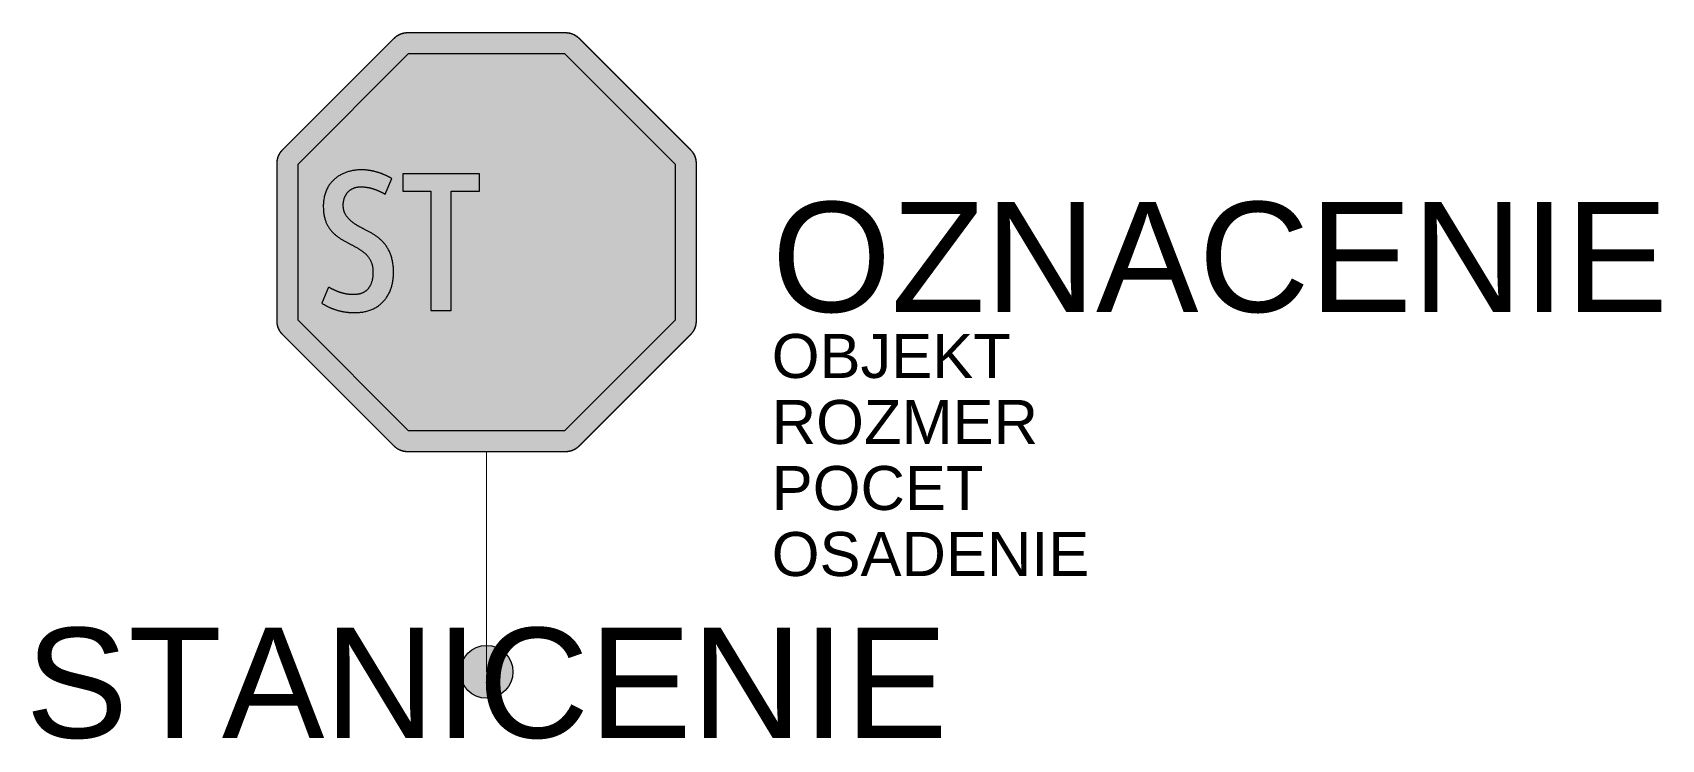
# Model space of a CAD drawing. Header units: metres. Extents: x -10.3 to 26.7, y -1.5 to 14.5.
import ezdxf
from ezdxf.enums import TextEntityAlignment as Align

# ---------------------------------------------------------------- set-up
doc = ezdxf.new("R2010")
doc.units = ezdxf.units.M
doc.layers.get('Defpoints').update_dxf_attribs({"color": 140, "lineweight": 5})
doc.styles.get("Standard").update_dxf_attribs({"font": 'arial.ttf'})

msp = doc.modelspace()

# ---------------------------------------------------------------- hatches: boundary and pattern name
at = {"true_color": 0xf1efea}
for points in [[(-1.797, 5), (-1.803, 5), (-1.808, 5), (-1.813, 5), (-1.818, 5), (-1.824, 5.001), (-1.829, 5.001), (-1.834, 5.002), (-1.839, 5.002), (-1.844, 5.003), (-1.85, 5.003), (-1.855, 5.004), (-1.86, 5.005), (-1.865, 5.005), (-1.87, 5.006), (-1.875, 5.007), (-1.88, 5.008), (-1.885, 5.009), (-1.89, 5.01), (-1.896, 5.012), (-1.901, 5.013), (-1.906, 5.014), (-1.911, 5.015), (-1.916, 5.017), (-1.921, 5.018), (-1.925, 5.02), (-1.93, 5.021), (-1.935, 5.023), (-1.94, 5.025), (-1.945, 5.027), (-1.95, 5.028), (-1.955, 5.03), (-1.959, 5.032), (-1.964, 5.034), (-1.969, 5.036), (-1.974, 5.038), (-1.978, 5.041), (-1.983, 5.043), (-1.987, 5.045), (-1.992, 5.047), (-1.997, 5.05), (-2.001, 5.052), (-2.006, 5.055), (-2.01, 5.057), (-2.015, 5.06), (-2.019, 5.063), (-2.024, 5.065), (-2.028, 5.068), (-2.032, 5.071), (-2.036, 5.074), (-2.041, 5.077), (-2.045, 5.08), (-2.049, 5.083), (-2.053, 5.086), (-2.058, 5.089), (-2.062, 5.093), (-2.066, 5.096), (-2.07, 5.099), (-2.074, 5.103), (-2.078, 5.106), (-2.081, 5.109), (-2.085, 5.113), (-2.089, 5.117), (-2.093, 5.12), (-2.097, 5.124), (-4.638, 7.666), (-4.642, 7.67), (-4.646, 7.673), (-4.649, 7.677), (-4.653, 7.681), (-4.656, 7.685), (-4.66, 7.689), (-4.663, 7.693), (-4.667, 7.697), (-4.67, 7.701), (-4.673, 7.705), (-4.676, 7.709), (-4.679, 7.713), (-4.683, 7.717), (-4.685, 7.722), (-4.688, 7.726), (-4.691, 7.73), (-4.694, 7.735), (-4.697, 7.739), (-4.7, 7.743), (-4.702, 7.748), (-4.705, 7.752), (-4.708, 7.757), (-4.71, 7.761), (-4.713, 7.766), (-4.715, 7.77), (-4.717, 7.775), (-4.72, 7.78), (-4.722, 7.784), (-4.724, 7.789), (-4.726, 7.794), (-4.728, 7.798), (-4.73, 7.803), (-4.732, 7.808), (-4.734, 7.813), (-4.736, 7.817), (-4.738, 7.822), (-4.739, 7.827), (-4.741, 7.832), (-4.743, 7.837), (-4.744, 7.842), (-4.746, 7.847), (-4.747, 7.852), (-4.748, 7.857), (-4.75, 7.862), (-4.751, 7.867), (-4.752, 7.872), (-4.753, 7.877), (-4.754, 7.882), (-4.755, 7.887), (-4.756, 7.892), (-4.757, 7.897), (-4.758, 7.903), (-4.759, 7.908), (-4.759, 7.913), (-4.76, 7.918), (-4.76, 7.923), (-4.761, 7.928), (-4.761, 7.934), (-4.762, 7.939), (-4.762, 7.944), (-4.762, 7.949), (-4.762, 7.955), (-4.763, 7.96), (-4.763, 7.965), (-4.762, 11.56), (-4.763, 11.565), (-4.762, 11.57), (-4.762, 11.576), (-4.762, 11.581), (-4.762, 11.586), (-4.761, 11.591), (-4.761, 11.596), (-4.76, 11.602), (-4.76, 11.607), (-4.759, 11.612), (-4.759, 11.617), (-4.758, 11.622), (-4.757, 11.627), (-4.756, 11.633), (-4.755, 11.638), (-4.754, 11.643), (-4.753, 11.648), (-4.752, 11.653), (-4.751, 11.658), (-4.75, 11.663), (-4.748, 11.668), (-4.747, 11.673), (-4.746, 11.678), (-4.744, 11.683), (-4.743, 11.688), (-4.741, 11.693), (-4.739, 11.698), (-4.738, 11.703), (-4.736, 11.707), (-4.734, 11.712), (-4.732, 11.717), (-4.73, 11.722), (-4.728, 11.727), (-4.726, 11.731), (-4.724, 11.736), (-4.722, 11.741), (-4.72, 11.745), (-4.717, 11.75), (-4.715, 11.755), (-4.713, 11.759), (-4.71, 11.764), (-4.708, 11.768), (-4.705, 11.773), (-4.702, 11.777), (-4.7, 11.782), (-4.697, 11.786), (-4.694, 11.79), (-4.691, 11.795), (-4.688, 11.799), (-4.685, 11.803), (-4.683, 11.807), (-4.679, 11.812), (-4.676, 11.816), (-4.673, 11.82), (-4.67, 11.824), (-4.667, 11.828), (-4.663, 11.832), (-4.66, 11.836), (-4.656, 11.84), (-4.653, 11.844), (-4.649, 11.848), (-4.646, 11.852), (-4.642, 11.855), (-4.638, 11.859), (-2.097, 14.401), (-2.093, 14.405), (-2.089, 14.408), (-2.085, 14.412), (-2.081, 14.415), (-2.078, 14.419), (-2.074, 14.422), (-2.07, 14.426), (-2.066, 14.429), (-2.062, 14.432), (-2.058, 14.436), (-2.053, 14.439), (-2.049, 14.442), (-2.045, 14.445), (-2.041, 14.448), (-2.036, 14.451), (-2.032, 14.454), (-2.028, 14.457), (-2.024, 14.459), (-2.019, 14.462), (-2.015, 14.465), (-2.01, 14.468), (-2.006, 14.47), (-2.001, 14.473), (-1.997, 14.475), (-1.992, 14.478), (-1.987, 14.48), (-1.983, 14.482), (-1.978, 14.484), (-1.974, 14.487), (-1.969, 14.489), (-1.964, 14.491), (-1.959, 14.493), (-1.955, 14.495), (-1.95, 14.497), (-1.945, 14.498), (-1.94, 14.5), (-1.935, 14.502), (-1.93, 14.504), (-1.925, 14.505), (-1.921, 14.507), (-1.916, 14.508), (-1.911, 14.51), (-1.906, 14.511), (-1.901, 14.512), (-1.896, 14.513), (-1.89, 14.515), (-1.885, 14.516), (-1.88, 14.517), (-1.875, 14.518), (-1.87, 14.519), (-1.865, 14.52), (-1.86, 14.52), (-1.855, 14.521), (-1.85, 14.522), (-1.844, 14.522), (-1.839, 14.523), (-1.834, 14.523), (-1.829, 14.524), (-1.824, 14.524), (-1.818, 14.524), (-1.813, 14.525), (-1.808, 14.525), (-1.803, 14.525), (-1.797, 14.525), (1.797, 14.525), (1.803, 14.525), (1.808, 14.525), (1.813, 14.525), (1.818, 14.524), (1.824, 14.524), (1.829, 14.524), (1.834, 14.523), (1.839, 14.523), (1.844, 14.522), (1.85, 14.522), (1.855, 14.521), (1.86, 14.52), (1.865, 14.52), (1.87, 14.519), (1.875, 14.518), (1.88, 14.517), (1.885, 14.516), (1.89, 14.515), (1.896, 14.513), (1.901, 14.512), (1.905, 14.511), (1.911, 14.51), (1.915, 14.508), (1.92, 14.507), (1.925, 14.505), (1.93, 14.504), (1.935, 14.502), (1.94, 14.5), (1.945, 14.498), (1.95, 14.497), (1.955, 14.495), (1.959, 14.493), (1.964, 14.491), (1.969, 14.489), (1.974, 14.487), (1.978, 14.484), (1.983, 14.482), (1.987, 14.48), (1.992, 14.478), (1.997, 14.475), (2.001, 14.473), (2.006, 14.47), (2.01, 14.468), (2.015, 14.465), (2.019, 14.462), (2.024, 14.459), (2.028, 14.457), (2.032, 14.454), (2.036, 14.451), (2.041, 14.448), (2.045, 14.445), (2.049, 14.442), (2.053, 14.439), (2.058, 14.436), (2.062, 14.432), (2.066, 14.429), (2.07, 14.426), (2.074, 14.422), (2.078, 14.419), (2.081, 14.415), (2.085, 14.412), (2.089, 14.408), (2.093, 14.405), (2.097, 14.401), (4.639, 11.859), (4.642, 11.855), (4.646, 11.852), (4.649, 11.848), (4.653, 11.844), (4.656, 11.84), (4.66, 11.836), (4.663, 11.832), (4.667, 11.828), (4.67, 11.824), (4.673, 11.82), (4.676, 11.816), (4.679, 11.812), (4.683, 11.807), (4.686, 11.803), (4.688, 11.799), (4.691, 11.795), (4.694, 11.79), (4.697, 11.786), (4.7, 11.782), (4.702, 11.777), (4.705, 11.773), (4.708, 11.768), (4.71, 11.764), (4.713, 11.759), (4.715, 11.755), (4.717, 11.75), (4.72, 11.745), (4.722, 11.741), (4.724, 11.736), (4.726, 11.731), (4.728, 11.727), (4.73, 11.722), (4.732, 11.717), (4.734, 11.712), (4.736, 11.707), (4.738, 11.703), (4.739, 11.698), (4.741, 11.693), (4.743, 11.688), (4.744, 11.683), (4.746, 11.678), (4.747, 11.673), (4.748, 11.668), (4.75, 11.663), (4.751, 11.658), (4.752, 11.653), (4.753, 11.648), (4.754, 11.643), (4.755, 11.638), (4.756, 11.633), (4.757, 11.627), (4.758, 11.622), (4.759, 11.617), (4.759, 11.612), (4.76, 11.607), (4.76, 11.602), (4.761, 11.596), (4.761, 11.591), (4.762, 11.586), (4.762, 11.581), (4.762, 11.576), (4.762, 11.57), (4.762, 11.565), (4.762, 11.56), (4.763, 7.965), (4.762, 7.96), (4.762, 7.955), (4.762, 7.949), (4.762, 7.944), (4.762, 7.939), (4.761, 7.934), (4.761, 7.928), (4.76, 7.923), (4.76, 7.918), (4.759, 7.913), (4.759, 7.908), (4.758, 7.903), (4.757, 7.897), (4.756, 7.892), (4.755, 7.887), (4.754, 7.882), (4.753, 7.877), (4.752, 7.872), (4.751, 7.867), (4.75, 7.862), (4.748, 7.857), (4.747, 7.852), (4.746, 7.847), (4.744, 7.842), (4.743, 7.837), (4.741, 7.832), (4.739, 7.827), (4.738, 7.822), (4.736, 7.817), (4.734, 7.813), (4.732, 7.808), (4.73, 7.803), (4.728, 7.798), (4.726, 7.794), (4.724, 7.789), (4.722, 7.784), (4.72, 7.78), (4.717, 7.775), (4.715, 7.77), (4.713, 7.766), (4.71, 7.761), (4.708, 7.757), (4.705, 7.752), (4.702, 7.748), (4.7, 7.743), (4.697, 7.739), (4.694, 7.735), (4.691, 7.73), (4.688, 7.726), (4.686, 7.722), (4.683, 7.717), (4.679, 7.713), (4.676, 7.709), (4.673, 7.705), (4.67, 7.701), (4.667, 7.697), (4.663, 7.693), (4.66, 7.689), (4.656, 7.685), (4.653, 7.681), (4.649, 7.677), (4.646, 7.673), (4.642, 7.67), (4.638, 7.666), (2.097, 5.124), (2.093, 5.12), (2.089, 5.117), (2.085, 5.113), (2.081, 5.109), (2.078, 5.106), (2.074, 5.103), (2.07, 5.099), (2.066, 5.096), (2.062, 5.093), (2.058, 5.089), (2.053, 5.086), (2.049, 5.083), (2.045, 5.08), (2.041, 5.077), (2.036, 5.074), (2.032, 5.071), (2.028, 5.068), (2.024, 5.065), (2.019, 5.063), (2.015, 5.06), (2.01, 5.057), (2.006, 5.055), (2.001, 5.052), (1.997, 5.05), (1.992, 5.047), (1.987, 5.045), (1.983, 5.043), (1.978, 5.041), (1.974, 5.038), (1.969, 5.036), (1.964, 5.034), (1.959, 5.032), (1.955, 5.03), (1.95, 5.028), (1.945, 5.027), (1.94, 5.025), (1.935, 5.023), (1.93, 5.021), (1.925, 5.02), (1.92, 5.018), (1.915, 5.017), (1.911, 5.015), (1.905, 5.014), (1.901, 5.013), (1.896, 5.012), (1.89, 5.01), (1.885, 5.009), (1.88, 5.008), (1.875, 5.007), (1.87, 5.006), (1.865, 5.005), (1.86, 5.005), (1.855, 5.004), (1.85, 5.003), (1.844, 5.003), (1.839, 5.002), (1.834, 5.002), (1.829, 5.001), (1.824, 5.001), (1.818, 5), (1.813, 5), (1.808, 5), (1.803, 5), (1.797, 5)], [(-1.789, 5), (-1.794, 5), (-1.8, 5), (-1.805, 5), (-1.811, 5.001), (-1.816, 5.001), (-1.822, 5.001), (-1.827, 5.002), (-1.832, 5.002), (-1.838, 5.003), (-1.843, 5.003), (-1.849, 5.004), (-1.854, 5.005), (-1.86, 5.006), (-1.865, 5.007), (-1.87, 5.008), (-1.876, 5.009), (-1.881, 5.01), (-1.886, 5.011), (-1.892, 5.012), (-1.897, 5.013), (-1.902, 5.015), (-1.907, 5.016), (-1.913, 5.018), (-1.918, 5.019), (-1.923, 5.021), (-1.928, 5.022), (-1.933, 5.024), (-1.938, 5.026), (-1.944, 5.028), (-1.949, 5.03), (-1.954, 5.032), (-1.959, 5.034), (-1.964, 5.036), (-1.969, 5.038), (-1.974, 5.04), (-1.978, 5.043), (-1.983, 5.045), (-1.988, 5.047), (-1.993, 5.05), (-1.998, 5.052), (-2.003, 5.055), (-2.007, 5.058), (-2.012, 5.06), (-2.017, 5.063), (-2.021, 5.066), (-2.026, 5.069), (-2.031, 5.072), (-2.035, 5.075), (-2.04, 5.078), (-2.044, 5.081), (-2.049, 5.084), (-2.053, 5.087), (-2.057, 5.09), (-2.062, 5.094), (-2.066, 5.097), (-2.07, 5.101), (-2.075, 5.104), (-2.079, 5.108), (-2.083, 5.111), (-2.087, 5.115), (-2.091, 5.119), (-2.095, 5.122), (-2.099, 5.126), (-2.103, 5.13), (-4.632, 7.66), (-4.636, 7.663), (-4.64, 7.667), (-4.644, 7.671), (-4.647, 7.676), (-4.651, 7.68), (-4.655, 7.684), (-4.658, 7.688), (-4.662, 7.692), (-4.665, 7.696), (-4.669, 7.701), (-4.672, 7.705), (-4.675, 7.709), (-4.678, 7.714), (-4.682, 7.718), (-4.685, 7.723), (-4.688, 7.727), (-4.691, 7.732), (-4.694, 7.736), (-4.697, 7.741), (-4.699, 7.746), (-4.702, 7.75), (-4.705, 7.755), (-4.708, 7.76), (-4.71, 7.765), (-4.713, 7.769), (-4.715, 7.774), (-4.718, 7.779), (-4.72, 7.784), (-4.722, 7.789), (-4.724, 7.794), (-4.727, 7.799), (-4.729, 7.804), (-4.731, 7.809), (-4.733, 7.814), (-4.735, 7.819), (-4.736, 7.824), (-4.738, 7.829), (-4.74, 7.834), (-4.742, 7.839), (-4.743, 7.845), (-4.745, 7.85), (-4.746, 7.855), (-4.748, 7.86), (-4.749, 7.865), (-4.75, 7.871), (-4.752, 7.876), (-4.753, 7.881), (-4.754, 7.887), (-4.755, 7.892), (-4.756, 7.897), (-4.757, 7.903), (-4.758, 7.908), (-4.758, 7.914), (-4.759, 7.919), (-4.76, 7.924), (-4.76, 7.93), (-4.761, 7.935), (-4.761, 7.941), (-4.762, 7.946), (-4.762, 7.952), (-4.762, 7.957), (-4.762, 7.963), (-4.762, 7.968), (-4.763, 7.974), (-4.762, 11.551), (-4.762, 11.557), (-4.762, 11.562), (-4.762, 11.568), (-4.762, 11.573), (-4.762, 11.579), (-4.761, 11.584), (-4.761, 11.589), (-4.76, 11.595), (-4.76, 11.6), (-4.759, 11.606), (-4.758, 11.611), (-4.758, 11.617), (-4.757, 11.622), (-4.756, 11.627), (-4.755, 11.633), (-4.754, 11.638), (-4.753, 11.643), (-4.752, 11.649), (-4.75, 11.654), (-4.749, 11.659), (-4.748, 11.665), (-4.746, 11.67), (-4.745, 11.675), (-4.743, 11.68), (-4.742, 11.685), (-4.74, 11.691), (-4.738, 11.696), (-4.736, 11.701), (-4.735, 11.706), (-4.733, 11.711), (-4.731, 11.716), (-4.729, 11.721), (-4.727, 11.726), (-4.724, 11.731), (-4.722, 11.736), (-4.72, 11.741), (-4.718, 11.746), (-4.715, 11.751), (-4.713, 11.756), (-4.71, 11.76), (-4.708, 11.765), (-4.705, 11.77), (-4.702, 11.775), (-4.699, 11.779), (-4.697, 11.784), (-4.694, 11.789), (-4.691, 11.793), (-4.688, 11.798), (-4.685, 11.802), (-4.682, 11.807), (-4.678, 11.811), (-4.675, 11.815), (-4.672, 11.82), (-4.669, 11.824), (-4.665, 11.828), (-4.662, 11.833), (-4.658, 11.837), (-4.655, 11.841), (-4.651, 11.845), (-4.647, 11.849), (-4.644, 11.853), (-4.64, 11.857), (-4.636, 11.861), (-4.632, 11.865), (-2.103, 14.395), (-2.099, 14.399), (-2.095, 14.402), (-2.091, 14.406), (-2.087, 14.41), (-2.083, 14.414), (-2.079, 14.417), (-2.075, 14.421), (-2.07, 14.424), (-2.066, 14.428), (-2.062, 14.431), (-2.057, 14.434), (-2.053, 14.438), (-2.049, 14.441), (-2.044, 14.444), (-2.04, 14.447), (-2.035, 14.45), (-2.031, 14.453), (-2.026, 14.456), (-2.021, 14.459), (-2.017, 14.462), (-2.012, 14.465), (-2.007, 14.467), (-2.003, 14.47), (-1.998, 14.473), (-1.993, 14.475), (-1.988, 14.478), (-1.983, 14.48), (-1.978, 14.482), (-1.974, 14.485), (-1.969, 14.487), (-1.964, 14.489), (-1.959, 14.491), (-1.954, 14.493), (-1.949, 14.495), (-1.944, 14.497), (-1.938, 14.499), (-1.933, 14.501), (-1.928, 14.502), (-1.923, 14.504), (-1.918, 14.506), (-1.913, 14.507), (-1.907, 14.509), (-1.902, 14.51), (-1.897, 14.512), (-1.892, 14.513), (-1.886, 14.514), (-1.881, 14.515), (-1.876, 14.516), (-1.87, 14.517), (-1.865, 14.518), (-1.86, 14.519), (-1.854, 14.52), (-1.849, 14.521), (-1.843, 14.522), (-1.838, 14.522), (-1.832, 14.523), (-1.827, 14.523), (-1.822, 14.524), (-1.816, 14.524), (-1.811, 14.524), (-1.805, 14.525), (-1.8, 14.525), (-1.794, 14.525), (-1.789, 14.525), (1.789, 14.525), (1.794, 14.525), (1.8, 14.525), (1.805, 14.525), (1.811, 14.524), (1.816, 14.524), (1.822, 14.524), (1.827, 14.523), (1.833, 14.523), (1.838, 14.522), (1.843, 14.522), (1.849, 14.521), (1.854, 14.52), (1.86, 14.519), (1.865, 14.518), (1.87, 14.517), (1.876, 14.516), (1.881, 14.515), (1.886, 14.514), (1.892, 14.513), (1.897, 14.512), (1.902, 14.51), (1.907, 14.509), (1.913, 14.507), (1.918, 14.506), (1.923, 14.504), (1.928, 14.502), (1.933, 14.501), (1.938, 14.499), (1.944, 14.497), (1.949, 14.495), (1.954, 14.493), (1.959, 14.491), (1.964, 14.489), (1.969, 14.487), (1.974, 14.485), (1.978, 14.482), (1.983, 14.48), (1.988, 14.478), (1.993, 14.475), (1.998, 14.473), (2.003, 14.47), (2.007, 14.467), (2.012, 14.465), (2.017, 14.462), (2.021, 14.459), (2.026, 14.456), (2.031, 14.453), (2.035, 14.45), (2.04, 14.447), (2.044, 14.444), (2.049, 14.441), (2.053, 14.438), (2.057, 14.434), (2.062, 14.431), (2.066, 14.428), (2.07, 14.424), (2.075, 14.421), (2.079, 14.417), (2.083, 14.414), (2.087, 14.41), (2.091, 14.406), (2.095, 14.402), (2.099, 14.399), (2.103, 14.395), (4.632, 11.865), (4.636, 11.861), (4.64, 11.857), (4.644, 11.853), (4.647, 11.849), (4.651, 11.845), (4.655, 11.841), (4.658, 11.837), (4.662, 11.833), (4.665, 11.828), (4.669, 11.824), (4.672, 11.82), (4.675, 11.815), (4.678, 11.811), (4.682, 11.807), (4.685, 11.802), (4.688, 11.798), (4.691, 11.793), (4.694, 11.789), (4.697, 11.784), (4.699, 11.779), (4.702, 11.775), (4.705, 11.77), (4.708, 11.765), (4.71, 11.76), (4.713, 11.756), (4.715, 11.751), (4.718, 11.746), (4.72, 11.741), (4.722, 11.736), (4.724, 11.731), (4.727, 11.726), (4.729, 11.721), (4.731, 11.716), (4.733, 11.711), (4.735, 11.706), (4.736, 11.701), (4.738, 11.696), (4.74, 11.691), (4.742, 11.685), (4.743, 11.68), (4.745, 11.675), (4.746, 11.67), (4.748, 11.665), (4.749, 11.659), (4.75, 11.654), (4.752, 11.649), (4.753, 11.643), (4.754, 11.638), (4.755, 11.633), (4.756, 11.627), (4.757, 11.622), (4.758, 11.617), (4.758, 11.611), (4.759, 11.606), (4.76, 11.6), (4.76, 11.595), (4.761, 11.589), (4.761, 11.584), (4.762, 11.579), (4.762, 11.573), (4.762, 11.568), (4.762, 11.562), (4.762, 11.557), (4.762, 11.551), (4.763, 7.974), (4.762, 7.968), (4.762, 7.963), (4.762, 7.957), (4.762, 7.952), (4.762, 7.946), (4.761, 7.941), (4.761, 7.935), (4.76, 7.93), (4.76, 7.924), (4.759, 7.919), (4.758, 7.914), (4.758, 7.908), (4.757, 7.903), (4.756, 7.897), (4.755, 7.892), (4.754, 7.887), (4.753, 7.881), (4.752, 7.876), (4.75, 7.871), (4.749, 7.865), (4.748, 7.86), (4.746, 7.855), (4.745, 7.85), (4.743, 7.845), (4.742, 7.839), (4.74, 7.834), (4.738, 7.829), (4.736, 7.824), (4.735, 7.819), (4.733, 7.814), (4.731, 7.809), (4.729, 7.804), (4.727, 7.799), (4.724, 7.794), (4.722, 7.789), (4.72, 7.784), (4.718, 7.779), (4.715, 7.774), (4.713, 7.769), (4.71, 7.765), (4.708, 7.76), (4.705, 7.755), (4.702, 7.75), (4.699, 7.746), (4.697, 7.741), (4.694, 7.736), (4.691, 7.732), (4.688, 7.727), (4.685, 7.723), (4.682, 7.718), (4.678, 7.714), (4.675, 7.709), (4.672, 7.705), (4.669, 7.701), (4.665, 7.696), (4.662, 7.692), (4.658, 7.688), (4.655, 7.684), (4.651, 7.68), (4.647, 7.676), (4.644, 7.671), (4.64, 7.667), (4.636, 7.663), (4.632, 7.66), (2.103, 5.13), (2.099, 5.126), (2.095, 5.122), (2.091, 5.119), (2.087, 5.115), (2.083, 5.111), (2.079, 5.108), (2.075, 5.104), (2.07, 5.101), (2.066, 5.097), (2.062, 5.094), (2.057, 5.09), (2.053, 5.087), (2.049, 5.084), (2.044, 5.081), (2.04, 5.078), (2.035, 5.075), (2.031, 5.072), (2.026, 5.069), (2.021, 5.066), (2.017, 5.063), (2.012, 5.06), (2.007, 5.058), (2.003, 5.055), (1.998, 5.052), (1.993, 5.05), (1.988, 5.047), (1.983, 5.045), (1.978, 5.043), (1.974, 5.04), (1.969, 5.038), (1.964, 5.036), (1.959, 5.034), (1.954, 5.032), (1.949, 5.03), (1.944, 5.028), (1.938, 5.026), (1.933, 5.024), (1.928, 5.022), (1.923, 5.021), (1.918, 5.019), (1.913, 5.018), (1.907, 5.016), (1.902, 5.015), (1.897, 5.013), (1.892, 5.012), (1.886, 5.011), (1.881, 5.01), (1.876, 5.009), (1.87, 5.008), (1.865, 5.007), (1.86, 5.006), (1.854, 5.005), (1.849, 5.004), (1.843, 5.003), (1.838, 5.003), (1.833, 5.002), (1.827, 5.002), (1.822, 5.001), (1.816, 5.001), (1.811, 5.001), (1.805, 5), (1.8, 5), (1.794, 5), (1.789, 5)], [(-3.022, 8.571), (-3.032, 8.571), (-3.043, 8.571), (-3.053, 8.572), (-3.063, 8.572), (-3.073, 8.572), (-3.083, 8.573), (-3.093, 8.574), (-3.103, 8.574), (-3.113, 8.575), (-3.122, 8.576), (-3.132, 8.577), (-3.142, 8.578), (-3.151, 8.58), (-3.161, 8.581), (-3.17, 8.582), (-3.18, 8.584), (-3.189, 8.585), (-3.198, 8.587), (-3.207, 8.589), (-3.217, 8.591), (-3.226, 8.593), (-3.235, 8.595), (-3.244, 8.597), (-3.253, 8.599), (-3.262, 8.601), (-3.271, 8.603), (-3.279, 8.606), (-3.288, 8.608), (-3.297, 8.611), (-3.306, 8.613), (-3.314, 8.616), (-3.323, 8.619), (-3.332, 8.622), (-3.34, 8.625), (-3.349, 8.628), (-3.357, 8.631), (-3.366, 8.634), (-3.374, 8.637), (-3.383, 8.64), (-3.391, 8.644), (-3.4, 8.647), (-3.408, 8.651), (-3.417, 8.654), (-3.425, 8.658), (-3.433, 8.661), (-3.442, 8.665), (-3.45, 8.669), (-3.458, 8.672), (-3.467, 8.676), (-3.475, 8.68), (-3.483, 8.684), (-3.491, 8.688), (-3.5, 8.692), (-3.508, 8.696), (-3.516, 8.701), (-3.525, 8.705), (-3.533, 8.709), (-3.541, 8.713), (-3.549, 8.718), (-3.558, 8.722), (-3.566, 8.727), (-3.574, 8.731), (-3.583, 8.736), (-3.591, 8.74), (-3.746, 8.376), (-3.736, 8.369), (-3.726, 8.363), (-3.716, 8.357), (-3.706, 8.351), (-3.695, 8.345), (-3.685, 8.34), (-3.675, 8.334), (-3.664, 8.328), (-3.654, 8.323), (-3.643, 8.317), (-3.633, 8.312), (-3.623, 8.306), (-3.612, 8.301), (-3.602, 8.296), (-3.591, 8.291), (-3.58, 8.286), (-3.57, 8.281), (-3.559, 8.276), (-3.548, 8.272), (-3.538, 8.267), (-3.527, 8.262), (-3.516, 8.258), (-3.505, 8.254), (-3.494, 8.249), (-3.483, 8.245), (-3.472, 8.241), (-3.461, 8.237), (-3.45, 8.233), (-3.439, 8.23), (-3.428, 8.226), (-3.416, 8.222), (-3.405, 8.219), (-3.393, 8.215), (-3.382, 8.212), (-3.37, 8.209), (-3.359, 8.206), (-3.347, 8.203), (-3.335, 8.2), (-3.323, 8.197), (-3.311, 8.195), (-3.299, 8.192), (-3.287, 8.189), (-3.275, 8.187), (-3.263, 8.185), (-3.251, 8.183), (-3.238, 8.181), (-3.226, 8.179), (-3.213, 8.177), (-3.201, 8.175), (-3.188, 8.173), (-3.175, 8.172), (-3.162, 8.171), (-3.149, 8.169), (-3.136, 8.168), (-3.123, 8.167), (-3.11, 8.166), (-3.096, 8.165), (-3.083, 8.164), (-3.069, 8.164), (-3.056, 8.163), (-3.042, 8.163), (-3.028, 8.162), (-3.014, 8.162), (-3, 8.162), (-2.972, 8.163), (-2.945, 8.163), (-2.918, 8.165), (-2.892, 8.167), (-2.866, 8.169), (-2.84, 8.173), (-2.815, 8.176), (-2.791, 8.18), (-2.767, 8.185), (-2.743, 8.19), (-2.72, 8.196), (-2.697, 8.203), (-2.675, 8.209), (-2.653, 8.217), (-2.631, 8.225), (-2.61, 8.233), (-2.59, 8.242), (-2.57, 8.251), (-2.55, 8.261), (-2.531, 8.271), (-2.512, 8.282), (-2.494, 8.293), (-2.476, 8.304), (-2.458, 8.316), (-2.441, 8.329), (-2.424, 8.342), (-2.408, 8.355), (-2.393, 8.368), (-2.377, 8.383), (-2.362, 8.397), (-2.348, 8.412), (-2.334, 8.427), (-2.321, 8.443), (-2.308, 8.459), (-2.295, 8.475), (-2.283, 8.492), (-2.271, 8.509), (-2.259, 8.527), (-2.249, 8.545), (-2.238, 8.563), (-2.228, 8.581), (-2.218, 8.6), (-2.209, 8.619), (-2.2, 8.638), (-2.192, 8.658), (-2.184, 8.678), (-2.177, 8.699), (-2.17, 8.719), (-2.163, 8.74), (-2.157, 8.761), (-2.151, 8.783), (-2.146, 8.804), (-2.141, 8.826), (-2.136, 8.848), (-2.132, 8.871), (-2.129, 8.894), (-2.126, 8.916), (-2.123, 8.939), (-2.121, 8.963), (-2.119, 8.986), (-2.117, 9.01), (-2.116, 9.034), (-2.115, 9.058), (-2.115, 9.082), (-2.115, 9.111), (-2.116, 9.139), (-2.118, 9.166), (-2.119, 9.193), (-2.122, 9.219), (-2.124, 9.244), (-2.128, 9.27), (-2.131, 9.294), (-2.135, 9.318), (-2.14, 9.342), (-2.145, 9.365), (-2.15, 9.387), (-2.156, 9.409), (-2.163, 9.43), (-2.169, 9.452), (-2.176, 9.472), (-2.184, 9.492), (-2.192, 9.512), (-2.2, 9.531), (-2.208, 9.55), (-2.217, 9.568), (-2.226, 9.586), (-2.236, 9.603), (-2.245, 9.62), (-2.256, 9.637), (-2.266, 9.653), (-2.277, 9.669), (-2.288, 9.685), (-2.299, 9.7), (-2.31, 9.714), (-2.322, 9.729), (-2.334, 9.743), (-2.346, 9.757), (-2.359, 9.77), (-2.371, 9.783), (-2.384, 9.796), (-2.397, 9.809), (-2.41, 9.821), (-2.424, 9.833), (-2.437, 9.844), (-2.451, 9.856), (-2.465, 9.867), (-2.479, 9.877), (-2.493, 9.888), (-2.507, 9.898), (-2.521, 9.908), (-2.536, 9.918), (-2.55, 9.928), (-2.565, 9.938), (-2.579, 9.947), (-2.594, 9.956), (-2.609, 9.965), (-2.624, 9.974), (-2.639, 9.982), (-2.653, 9.99), (-2.668, 9.999), (-2.683, 10.007), (-2.698, 10.015), (-2.713, 10.023), (-2.728, 10.03), (-2.742, 10.038), (-2.757, 10.046), (-2.772, 10.053), (-2.786, 10.06), (-2.797, 10.066), (-2.808, 10.072), (-2.82, 10.077), (-2.83, 10.083), (-2.841, 10.089), (-2.852, 10.095), (-2.863, 10.1), (-2.874, 10.106), (-2.885, 10.112), (-2.896, 10.118), (-2.907, 10.124), (-2.917, 10.13), (-2.928, 10.137), (-2.939, 10.143), (-2.949, 10.149), (-2.959, 10.156), (-2.97, 10.162), (-2.98, 10.168), (-2.99, 10.175), (-3, 10.182), (-3.01, 10.189), (-3.02, 10.195), (-3.029, 10.202), (-3.039, 10.209), (-3.048, 10.216), (-3.058, 10.224), (-3.067, 10.231), (-3.076, 10.238), (-3.085, 10.246), (-3.093, 10.254), (-3.102, 10.261), (-3.11, 10.269), (-3.119, 10.277), (-3.127, 10.285), (-3.134, 10.293), (-3.142, 10.302), (-3.149, 10.31), (-3.157, 10.319), (-3.164, 10.328), (-3.171, 10.337), (-3.177, 10.346), (-3.184, 10.355), (-3.19, 10.364), (-3.196, 10.373), (-3.201, 10.383), (-3.207, 10.393), (-3.212, 10.403), (-3.217, 10.413), (-3.222, 10.423), (-3.226, 10.433), (-3.23, 10.444), (-3.234, 10.455), (-3.238, 10.466), (-3.241, 10.477), (-3.244, 10.488), (-3.247, 10.5), (-3.249, 10.511), (-3.251, 10.523), (-3.253, 10.535), (-3.255, 10.547), (-3.256, 10.56), (-3.257, 10.572), (-3.257, 10.585), (-3.258, 10.598), (-3.257, 10.611), (-3.257, 10.623), (-3.256, 10.635), (-3.256, 10.648), (-3.254, 10.659), (-3.253, 10.671), (-3.251, 10.683), (-3.25, 10.694), (-3.247, 10.705), (-3.245, 10.716), (-3.242, 10.727), (-3.24, 10.738), (-3.237, 10.748), (-3.234, 10.759), (-3.23, 10.769), (-3.226, 10.778), (-3.223, 10.788), (-3.218, 10.798), (-3.214, 10.807), (-3.21, 10.816), (-3.205, 10.825), (-3.2, 10.834), (-3.195, 10.842), (-3.19, 10.851), (-3.185, 10.859), (-3.179, 10.867), (-3.173, 10.875), (-3.167, 10.882), (-3.161, 10.89), (-3.155, 10.897), (-3.149, 10.904), (-3.142, 10.911), (-3.135, 10.918), (-3.128, 10.924), (-3.121, 10.93), (-3.114, 10.936), (-3.107, 10.942), (-3.099, 10.948), (-3.092, 10.953), (-3.084, 10.958), (-3.076, 10.963), (-3.068, 10.968), (-3.06, 10.973), (-3.052, 10.977), (-3.043, 10.981), (-3.035, 10.985), (-3.026, 10.989), (-3.018, 10.993), (-3.009, 10.996), (-3, 10.999), (-2.991, 11.002), (-2.982, 11.005), (-2.973, 11.007), (-2.963, 11.009), (-2.954, 11.011), (-2.944, 11.013), (-2.935, 11.015), (-2.925, 11.016), (-2.916, 11.018), (-2.906, 11.019), (-2.896, 11.019), (-2.886, 11.02), (-2.876, 11.02), (-2.866, 11.02), (-2.856, 11.02), (-2.847, 11.02), (-2.837, 11.02), (-2.827, 11.02), (-2.817, 11.019), (-2.808, 11.019), (-2.798, 11.018), (-2.788, 11.017), (-2.779, 11.017), (-2.769, 11.016), (-2.76, 11.015), (-2.751, 11.014), (-2.741, 11.012), (-2.732, 11.011), (-2.723, 11.01), (-2.714, 11.008), (-2.705, 11.007), (-2.696, 11.005), (-2.687, 11.004), (-2.678, 11.002), (-2.669, 11), (-2.66, 10.998), (-2.651, 10.996), (-2.642, 10.994), (-2.633, 10.992), (-2.625, 10.989), (-2.616, 10.987), (-2.607, 10.985), (-2.598, 10.982), (-2.59, 10.98), (-2.581, 10.977), (-2.572, 10.974), (-2.564, 10.971), (-2.555, 10.969), (-2.547, 10.966), (-2.538, 10.963), (-2.53, 10.96), (-2.521, 10.956), (-2.513, 10.953), (-2.504, 10.95), (-2.496, 10.946), (-2.487, 10.943), (-2.479, 10.94), (-2.471, 10.936), (-2.462, 10.932), (-2.454, 10.929), (-2.445, 10.925), (-2.437, 10.921), (-2.429, 10.917), (-2.42, 10.913), (-2.412, 10.909), (-2.403, 10.905), (-2.395, 10.901), (-2.387, 10.897), (-2.378, 10.892), (-2.37, 10.888), (-2.361, 10.884), (-2.353, 10.879), (-2.344, 10.875), (-2.336, 10.87), (-2.327, 10.866), (-2.319, 10.861), (-2.31, 10.856), (-2.302, 10.851), (-2.155, 11.207), (-2.161, 11.211), (-2.166, 11.214), (-2.172, 11.218), (-2.179, 11.222), (-2.185, 11.226), (-2.192, 11.229), (-2.199, 11.233), (-2.206, 11.237), (-2.213, 11.241), (-2.221, 11.245), (-2.229, 11.25), (-2.237, 11.254), (-2.245, 11.258), (-2.253, 11.262), (-2.262, 11.266), (-2.27, 11.27), (-2.279, 11.274), (-2.288, 11.279), (-2.298, 11.283), (-2.307, 11.287), (-2.317, 11.291), (-2.327, 11.295), (-2.336, 11.299), (-2.347, 11.304), (-2.357, 11.308), (-2.367, 11.312), (-2.378, 11.316), (-2.389, 11.32), (-2.4, 11.324), (-2.411, 11.328), (-2.422, 11.332), (-2.433, 11.335), (-2.444, 11.339), (-2.456, 11.343), (-2.468, 11.347), (-2.479, 11.35), (-2.491, 11.354), (-2.503, 11.357), (-2.515, 11.36), (-2.528, 11.364), (-2.54, 11.367), (-2.553, 11.37), (-2.565, 11.373), (-2.578, 11.376), (-2.59, 11.379), (-2.603, 11.381), (-2.616, 11.384), (-2.629, 11.386), (-2.642, 11.389), (-2.655, 11.391), (-2.668, 11.393), (-2.682, 11.395), (-2.695, 11.397), (-2.708, 11.399), (-2.722, 11.4), (-2.735, 11.402), (-2.749, 11.403), (-2.762, 11.404), (-2.776, 11.405), (-2.789, 11.406), (-2.803, 11.406), (-2.817, 11.407), (-2.83, 11.407), (-2.844, 11.407), (-2.862, 11.407), (-2.88, 11.407), (-2.899, 11.406), (-2.917, 11.405), (-2.935, 11.403), (-2.954, 11.401), (-2.973, 11.399), (-2.991, 11.397), (-3.01, 11.394), (-3.029, 11.391), (-3.047, 11.388), (-3.066, 11.384), (-3.085, 11.38), (-3.104, 11.375), (-3.122, 11.37), (-3.141, 11.365), (-3.159, 11.359), (-3.178, 11.353), (-3.196, 11.347), (-3.215, 11.34), (-3.233, 11.333), (-3.251, 11.325), (-3.269, 11.317), (-3.286, 11.308), (-3.304, 11.3), (-3.321, 11.29), (-3.339, 11.281), (-3.356, 11.27), (-3.372, 11.26), (-3.389, 11.249), (-3.405, 11.237), (-3.421, 11.225), (-3.437, 11.213), (-3.452, 11.2), (-3.467, 11.187), (-3.482, 11.173), (-3.496, 11.159), (-3.51, 11.144), (-3.524, 11.129), (-3.537, 11.113), (-3.55, 11.097), (-3.563, 11.081), (-3.575, 11.063), (-3.587, 11.046), (-3.598, 11.028), (-3.609, 11.009), (-3.619, 10.99), (-3.629, 10.97), (-3.639, 10.95), (-3.648, 10.929), (-3.656, 10.908), (-3.664, 10.886), (-3.671, 10.864), (-3.678, 10.841), (-3.684, 10.817), (-3.689, 10.793), (-3.694, 10.769), (-3.699, 10.743), (-3.702, 10.718), (-3.705, 10.691), (-3.708, 10.665), (-3.71, 10.637), (-3.711, 10.609), (-3.711, 10.58), (-3.711, 10.555), (-3.71, 10.53), (-3.709, 10.506), (-3.707, 10.482), (-3.705, 10.459), (-3.703, 10.436), (-3.7, 10.414), (-3.697, 10.393), (-3.693, 10.372), (-3.689, 10.351), (-3.684, 10.331), (-3.679, 10.311), (-3.674, 10.292), (-3.669, 10.273), (-3.663, 10.255), (-3.656, 10.237), (-3.65, 10.219), (-3.643, 10.202), (-3.635, 10.186), (-3.628, 10.169), (-3.62, 10.154), (-3.612, 10.138), (-3.603, 10.123), (-3.594, 10.108), (-3.585, 10.094), (-3.576, 10.08), (-3.566, 10.066), (-3.556, 10.053), (-3.546, 10.04), (-3.536, 10.027), (-3.525, 10.015), (-3.514, 10.002), (-3.503, 9.991), (-3.492, 9.979), (-3.48, 9.968), (-3.469, 9.957), (-3.457, 9.946), (-3.445, 9.935), (-3.433, 9.925), (-3.421, 9.915), (-3.408, 9.905), (-3.395, 9.896), (-3.383, 9.886), (-3.37, 9.877), (-3.357, 9.868), (-3.344, 9.859), (-3.33, 9.85), (-3.317, 9.842), (-3.304, 9.833), (-3.29, 9.825), (-3.277, 9.817), (-3.263, 9.809), (-3.249, 9.801), (-3.236, 9.793), (-3.222, 9.785), (-3.208, 9.777), (-3.194, 9.77), (-3.18, 9.762), (-3.167, 9.755), (-3.153, 9.747), (-3.139, 9.74), (-3.125, 9.733), (-3.111, 9.725), (-3.098, 9.718), (-3.085, 9.712), (-3.073, 9.705), (-3.06, 9.699), (-3.048, 9.692), (-3.035, 9.686), (-3.023, 9.679), (-3.011, 9.673), (-2.999, 9.666), (-2.987, 9.66), (-2.975, 9.653), (-2.963, 9.646), (-2.951, 9.64), (-2.939, 9.633), (-2.927, 9.626), (-2.916, 9.619), (-2.904, 9.612), (-2.893, 9.605), (-2.882, 9.598), (-2.871, 9.591), (-2.86, 9.584), (-2.849, 9.576), (-2.838, 9.569), (-2.828, 9.561), (-2.817, 9.554), (-2.807, 9.546), (-2.797, 9.538), (-2.787, 9.53), (-2.777, 9.521), (-2.767, 9.513), (-2.758, 9.504), (-2.749, 9.496), (-2.74, 9.487), (-2.731, 9.478), (-2.722, 9.469), (-2.714, 9.459), (-2.706, 9.45), (-2.697, 9.44), (-2.69, 9.43), (-2.682, 9.42), (-2.675, 9.409), (-2.668, 9.399), (-2.661, 9.388), (-2.654, 9.377), (-2.648, 9.365), (-2.642, 9.354), (-2.636, 9.342), (-2.63, 9.33), (-2.625, 9.318), (-2.62, 9.305), (-2.615, 9.293), (-2.611, 9.28), (-2.607, 9.266), (-2.603, 9.253), (-2.599, 9.239), (-2.596, 9.224), (-2.593, 9.21), (-2.591, 9.195), (-2.588, 9.18), (-2.586, 9.165), (-2.585, 9.149), (-2.584, 9.133), (-2.583, 9.116), (-2.582, 9.099), (-2.582, 9.082), (-2.582, 9.065), (-2.582, 9.048), (-2.583, 9.032), (-2.584, 9.016), (-2.585, 9), (-2.587, 8.984), (-2.589, 8.969), (-2.591, 8.954), (-2.593, 8.94), (-2.595, 8.926), (-2.598, 8.912), (-2.601, 8.898), (-2.604, 8.885), (-2.608, 8.872), (-2.612, 8.859), (-2.616, 8.847), (-2.62, 8.835), (-2.624, 8.823), (-2.629, 8.812), (-2.634, 8.8), (-2.639, 8.789), (-2.644, 8.779), (-2.65, 8.769), (-2.656, 8.758), (-2.661, 8.749), (-2.668, 8.739), (-2.674, 8.73), (-2.681, 8.721), (-2.687, 8.713), (-2.694, 8.704), (-2.701, 8.696), (-2.709, 8.688), (-2.716, 8.681), (-2.724, 8.674), (-2.732, 8.667), (-2.74, 8.66), (-2.748, 8.653), (-2.756, 8.647), (-2.765, 8.641), (-2.773, 8.636), (-2.782, 8.63), (-2.791, 8.625), (-2.8, 8.62), (-2.81, 8.615), (-2.819, 8.611), (-2.829, 8.607), (-2.838, 8.603), (-2.848, 8.599), (-2.858, 8.596), (-2.868, 8.592), (-2.879, 8.589), (-2.889, 8.587), (-2.899, 8.584), (-2.91, 8.582), (-2.921, 8.58), (-2.932, 8.578), (-2.943, 8.576), (-2.954, 8.575), (-2.965, 8.574), (-2.976, 8.573), (-2.987, 8.572), (-2.999, 8.572), (-3.01, 8.571), (-3.022, 8.571)], [(-0.163, 10.918), (-0.163, 11.318), (-1.905, 11.318), (-1.905, 10.918), (-1.265, 10.918), (-1.265, 8.207), (-0.803, 8.207), (-0.803, 10.918)]]:
    msp.add_hatch(color=7, dxfattribs=at).paths.add_polyline_path(points)
at = {"true_color": 0xba1e10}
msp.add_hatch(color=22, dxfattribs=at).paths.add_polyline_path([(-1.775, 5.476), (-4.286, 7.987), (-4.286, 11.538), (-1.775, 14.049), (1.775, 14.049), (4.286, 11.538), (4.286, 7.987), (1.775, 5.476)])
at = {"true_color": 0xf1efea}
h = msp.add_hatch(color=7, dxfattribs=at)
edge = h.paths.add_edge_path()
edge.add_line((0.871, 8.54), (0.856, 8.54))
edge.add_line((0.856, 8.54), (0.842, 8.541))
edge.add_line((0.842, 8.541), (0.828, 8.542))
edge.add_line((0.828, 8.542), (0.814, 8.543))
edge.add_line((0.814, 8.543), (0.801, 8.545))
edge.add_line((0.801, 8.545), (0.788, 8.547))
edge.add_line((0.788, 8.547), (0.775, 8.55))
edge.add_line((0.775, 8.55), (0.762, 8.553))
edge.add_line((0.762, 8.553), (0.749, 8.557))
edge.add_line((0.749, 8.557), (0.737, 8.561))
edge.add_line((0.737, 8.561), (0.725, 8.566))
edge.add_line((0.725, 8.566), (0.714, 8.571))
edge.add_line((0.714, 8.571), (0.702, 8.577))
edge.add_line((0.702, 8.577), (0.691, 8.583))
edge.add_line((0.691, 8.583), (0.68, 8.589))
edge.add_line((0.68, 8.589), (0.669, 8.597))
edge.add_line((0.669, 8.597), (0.659, 8.604))
edge.add_line((0.659, 8.604), (0.648, 8.613))
edge.add_line((0.648, 8.613), (0.638, 8.622))
edge.add_line((0.638, 8.622), (0.629, 8.631))
edge.add_line((0.629, 8.631), (0.619, 8.641))
edge.add_line((0.619, 8.641), (0.61, 8.652))
edge.add_line((0.61, 8.652), (0.601, 8.663))
edge.add_line((0.601, 8.663), (0.592, 8.675))
edge.add_line((0.592, 8.675), (0.583, 8.687))
edge.add_line((0.583, 8.687), (0.575, 8.7))
edge.add_line((0.575, 8.7), (0.567, 8.714))
edge.add_line((0.567, 8.714), (0.559, 8.729))
edge.add_line((0.559, 8.729), (0.551, 8.744))
edge.add_line((0.551, 8.744), (0.544, 8.759))
edge.add_line((0.544, 8.759), (0.536, 8.776))
edge.add_line((0.536, 8.776), (0.529, 8.793))
edge.add_line((0.529, 8.793), (0.523, 8.811))
edge.add_line((0.523, 8.811), (0.516, 8.829))
edge.add_line((0.516, 8.829), (0.51, 8.848))
edge.add_line((0.51, 8.848), (0.504, 8.868))
edge.add_line((0.504, 8.868), (0.498, 8.889))
edge.add_line((0.498, 8.889), (0.492, 8.911))
edge.add_line((0.492, 8.911), (0.487, 8.933))
edge.add_line((0.487, 8.933), (0.482, 8.956))
edge.add_line((0.482, 8.956), (0.477, 8.979))
edge.add_line((0.477, 8.979), (0.472, 9.004))
edge.add_line((0.472, 9.004), (0.467, 9.029))
edge.add_line((0.467, 9.029), (0.463, 9.056))
edge.add_line((0.463, 9.056), (0.459, 9.082))
edge.add_line((0.459, 9.082), (0.455, 9.11))
edge.add_line((0.455, 9.11), (0.451, 9.139))
edge.add_line((0.451, 9.139), (0.448, 9.168))
edge.add_line((0.448, 9.168), (0.445, 9.199))
edge.add_line((0.445, 9.199), (0.442, 9.23))
edge.add_line((0.442, 9.23), (0.439, 9.262))
edge.add_line((0.439, 9.262), (0.436, 9.295))
edge.add_line((0.436, 9.295), (0.434, 9.329))
edge.add_line((0.434, 9.329), (0.432, 9.363))
edge.add_line((0.432, 9.363), (0.43, 9.399))
edge.add_line((0.43, 9.399), (0.428, 9.436))
edge.add_line((0.428, 9.436), (0.427, 9.473))
edge.add_line((0.427, 9.473), (0.425, 9.511))
edge.add_line((0.425, 9.511), (0.424, 9.551))
edge.add_line((0.424, 9.551), (0.423, 9.591))
edge.add_line((0.423, 9.591), (0.423, 9.633))
edge.add_line((0.423, 9.633), (0.422, 9.675))
edge.add_line((0.422, 9.675), (0.422, 9.718))
edge.add_line((0.422, 9.718), (0.422, 9.762))
edge.add_line((0.422, 9.762), (0.422, 9.807))
edge.add_line((0.422, 9.807), (0.422, 9.85))
edge.add_line((0.422, 9.85), (0.423, 9.892))
edge.add_line((0.423, 9.892), (0.423, 9.934))
edge.add_line((0.423, 9.934), (0.424, 9.974))
edge.add_line((0.424, 9.974), (0.425, 10.013))
edge.add_line((0.425, 10.013), (0.427, 10.052))
edge.add_line((0.427, 10.052), (0.428, 10.089))
edge.add_line((0.428, 10.089), (0.43, 10.126))
edge.add_line((0.43, 10.126), (0.432, 10.162))
edge.add_line((0.432, 10.162), (0.434, 10.196))
edge.add_line((0.434, 10.196), (0.436, 10.23))
edge.add_line((0.436, 10.23), (0.439, 10.263))
edge.add_line((0.439, 10.263), (0.442, 10.295))
edge.add_line((0.442, 10.295), (0.445, 10.326))
edge.add_line((0.445, 10.326), (0.448, 10.357))
edge.add_line((0.448, 10.357), (0.451, 10.386))
edge.add_line((0.451, 10.386), (0.455, 10.415))
edge.add_line((0.455, 10.415), (0.459, 10.443))
edge.add_line((0.459, 10.443), (0.463, 10.469))
edge.add_line((0.463, 10.469), (0.467, 10.496))
edge.add_line((0.467, 10.496), (0.472, 10.521))
edge.add_line((0.472, 10.521), (0.477, 10.545))
edge.add_line((0.477, 10.545), (0.482, 10.569))
edge.add_line((0.482, 10.569), (0.487, 10.592))
edge.add_line((0.487, 10.592), (0.492, 10.614))
edge.add_line((0.492, 10.614), (0.498, 10.636))
edge.add_line((0.498, 10.636), (0.504, 10.656))
edge.add_line((0.504, 10.656), (0.51, 10.676))
edge.add_line((0.51, 10.676), (0.516, 10.696))
edge.add_line((0.516, 10.696), (0.523, 10.714))
edge.add_line((0.523, 10.714), (0.529, 10.732))
edge.add_line((0.529, 10.732), (0.536, 10.749))
edge.add_line((0.536, 10.749), (0.544, 10.766))
edge.add_line((0.544, 10.766), (0.551, 10.781))
edge.add_line((0.551, 10.781), (0.559, 10.796))
edge.add_line((0.559, 10.796), (0.567, 10.811))
edge.add_line((0.567, 10.811), (0.575, 10.824))
edge.add_line((0.575, 10.824), (0.583, 10.838))
edge.add_line((0.583, 10.838), (0.592, 10.85))
edge.add_line((0.592, 10.85), (0.601, 10.862))
edge.add_line((0.601, 10.862), (0.61, 10.873))
edge.add_line((0.61, 10.873), (0.619, 10.884))
edge.add_line((0.619, 10.884), (0.629, 10.894))
edge.add_line((0.629, 10.894), (0.638, 10.903))
edge.add_line((0.638, 10.903), (0.648, 10.912))
edge.add_line((0.648, 10.912), (0.659, 10.92))
edge.add_line((0.659, 10.92), (0.669, 10.928))
edge.add_line((0.669, 10.928), (0.68, 10.935))
edge.add_line((0.68, 10.935), (0.691, 10.942))
edge.add_line((0.691, 10.942), (0.702, 10.948))
edge.add_line((0.702, 10.948), (0.714, 10.954))
edge.add_line((0.714, 10.954), (0.725, 10.959))
edge.add_line((0.725, 10.959), (0.737, 10.964))
edge.add_line((0.737, 10.964), (0.749, 10.968))
edge.add_line((0.749, 10.968), (0.762, 10.971))
edge.add_line((0.762, 10.971), (0.775, 10.975))
edge.add_line((0.775, 10.975), (0.788, 10.977))
edge.add_line((0.788, 10.977), (0.801, 10.98))
edge.add_line((0.801, 10.98), (0.814, 10.982))
edge.add_line((0.814, 10.982), (0.828, 10.983))
edge.add_line((0.828, 10.983), (0.842, 10.984))
edge.add_line((0.842, 10.984), (0.856, 10.985))
edge.add_line((0.856, 10.985), (0.871, 10.985))
edge.add_line((0.871, 10.985), (0.885, 10.985))
edge.add_line((0.885, 10.985), (0.899, 10.984))
edge.add_line((0.899, 10.984), (0.913, 10.983))
edge.add_line((0.913, 10.983), (0.927, 10.982))
edge.add_line((0.927, 10.982), (0.94, 10.98))
edge.add_line((0.94, 10.98), (0.954, 10.977))
edge.add_line((0.954, 10.977), (0.966, 10.975))
edge.add_line((0.966, 10.975), (0.979, 10.971))
edge.add_line((0.979, 10.971), (0.992, 10.968))
edge.add_line((0.992, 10.968), (1.004, 10.964))
edge.add_line((1.004, 10.964), (1.016, 10.959))
edge.add_line((1.016, 10.959), (1.028, 10.954))
edge.add_line((1.028, 10.954), (1.039, 10.948))
edge.add_line((1.039, 10.948), (1.05, 10.942))
edge.add_line((1.05, 10.942), (1.061, 10.935))
edge.add_line((1.061, 10.935), (1.072, 10.928))
edge.add_line((1.072, 10.928), (1.082, 10.92))
edge.add_line((1.082, 10.92), (1.093, 10.912))
edge.add_line((1.093, 10.912), (1.103, 10.903))
edge.add_line((1.103, 10.903), (1.113, 10.894))
edge.add_line((1.113, 10.894), (1.122, 10.884))
edge.add_line((1.122, 10.884), (1.131, 10.873))
edge.add_line((1.131, 10.873), (1.141, 10.862))
edge.add_line((1.141, 10.862), (1.149, 10.85))
edge.add_line((1.149, 10.85), (1.158, 10.838))
edge.add_line((1.158, 10.838), (1.166, 10.824))
edge.add_line((1.166, 10.824), (1.174, 10.811))
edge.add_line((1.174, 10.811), (1.182, 10.796))
edge.add_line((1.182, 10.796), (1.19, 10.781))
edge.add_line((1.19, 10.781), (1.198, 10.766))
edge.add_line((1.198, 10.766), (1.205, 10.749))
edge.add_line((1.205, 10.749), (1.212, 10.732))
edge.add_line((1.212, 10.732), (1.218, 10.714))
edge.add_line((1.218, 10.714), (1.225, 10.696))
edge.add_line((1.225, 10.696), (1.231, 10.676))
edge.add_line((1.231, 10.676), (1.237, 10.656))
edge.add_line((1.237, 10.656), (1.243, 10.636))
edge.add_line((1.243, 10.636), (1.249, 10.614))
edge.add_line((1.249, 10.614), (1.254, 10.592))
edge.add_line((1.254, 10.592), (1.259, 10.569))
edge.add_line((1.259, 10.569), (1.264, 10.545))
edge.add_line((1.264, 10.545), (1.269, 10.521))
edge.add_line((1.269, 10.521), (1.274, 10.496))
edge.add_line((1.274, 10.496), (1.278, 10.469))
edge.add_line((1.278, 10.469), (1.282, 10.443))
edge.add_line((1.282, 10.443), (1.286, 10.415))
edge.add_line((1.286, 10.415), (1.29, 10.386))
edge.add_line((1.29, 10.386), (1.293, 10.357))
edge.add_line((1.293, 10.357), (1.296, 10.326))
edge.add_line((1.296, 10.326), (1.299, 10.295))
edge.add_line((1.299, 10.295), (1.302, 10.263))
edge.add_line((1.302, 10.263), (1.305, 10.23))
edge.add_line((1.305, 10.23), (1.307, 10.196))
edge.add_line((1.307, 10.196), (1.309, 10.162))
edge.add_line((1.309, 10.162), (1.311, 10.126))
edge.add_line((1.311, 10.126), (1.313, 10.089))
edge.add_line((1.313, 10.089), (1.314, 10.052))
edge.add_line((1.314, 10.052), (1.316, 10.013))
edge.add_line((1.316, 10.013), (1.317, 9.974))
edge.add_line((1.317, 9.974), (1.318, 9.934))
edge.add_line((1.318, 9.934), (1.319, 9.892))
edge.add_line((1.319, 9.892), (1.319, 9.85))
edge.add_line((1.319, 9.85), (1.319, 9.807))
edge.add_line((1.319, 9.807), (1.32, 9.762))
edge.add_line((1.32, 9.762), (1.319, 9.718))
edge.add_line((1.319, 9.718), (1.319, 9.675))
edge.add_line((1.319, 9.675), (1.319, 9.633))
edge.add_line((1.319, 9.633), (1.318, 9.591))
edge.add_line((1.318, 9.591), (1.317, 9.551))
edge.add_line((1.317, 9.551), (1.316, 9.511))
edge.add_line((1.316, 9.511), (1.314, 9.473))
edge.add_line((1.314, 9.473), (1.313, 9.436))
edge.add_line((1.313, 9.436), (1.311, 9.399))
edge.add_line((1.311, 9.399), (1.309, 9.363))
edge.add_line((1.309, 9.363), (1.307, 9.329))
edge.add_line((1.307, 9.329), (1.305, 9.295))
edge.add_line((1.305, 9.295), (1.302, 9.262))
edge.add_line((1.302, 9.262), (1.299, 9.23))
edge.add_line((1.299, 9.23), (1.296, 9.199))
edge.add_line((1.296, 9.199), (1.293, 9.168))
edge.add_line((1.293, 9.168), (1.29, 9.139))
edge.add_line((1.29, 9.139), (1.286, 9.11))
edge.add_line((1.286, 9.11), (1.282, 9.082))
edge.add_line((1.282, 9.082), (1.278, 9.056))
edge.add_line((1.278, 9.056), (1.274, 9.029))
edge.add_line((1.274, 9.029), (1.269, 9.004))
edge.add_line((1.269, 9.004), (1.264, 8.979))
edge.add_line((1.264, 8.979), (1.259, 8.956))
edge.add_line((1.259, 8.956), (1.254, 8.933))
edge.add_line((1.254, 8.933), (1.249, 8.911))
edge.add_line((1.249, 8.911), (1.243, 8.889))
edge.add_line((1.243, 8.889), (1.237, 8.868))
edge.add_line((1.237, 8.868), (1.231, 8.848))
edge.add_line((1.231, 8.848), (1.225, 8.829))
edge.add_line((1.225, 8.829), (1.218, 8.811))
edge.add_line((1.218, 8.811), (1.212, 8.793))
edge.add_line((1.212, 8.793), (1.205, 8.776))
edge.add_line((1.205, 8.776), (1.198, 8.759))
edge.add_line((1.198, 8.759), (1.19, 8.744))
edge.add_line((1.19, 8.744), (1.182, 8.729))
edge.add_line((1.182, 8.729), (1.174, 8.714))
edge.add_line((1.174, 8.714), (1.166, 8.7))
edge.add_line((1.166, 8.7), (1.158, 8.687))
edge.add_line((1.158, 8.687), (1.149, 8.675))
edge.add_line((1.149, 8.675), (1.141, 8.663))
edge.add_line((1.141, 8.663), (1.131, 8.652))
edge.add_line((1.131, 8.652), (1.122, 8.641))
edge.add_line((1.122, 8.641), (1.113, 8.631))
edge.add_line((1.113, 8.631), (1.103, 8.622))
edge.add_line((1.103, 8.622), (1.093, 8.613))
edge.add_line((1.093, 8.613), (1.082, 8.604))
edge.add_line((1.082, 8.604), (1.072, 8.597))
edge.add_line((1.072, 8.597), (1.061, 8.589))
edge.add_line((1.061, 8.589), (1.05, 8.583))
edge.add_line((1.05, 8.583), (1.039, 8.577))
edge.add_line((1.039, 8.577), (1.028, 8.571))
edge.add_line((1.028, 8.571), (1.016, 8.566))
edge.add_line((1.016, 8.566), (1.004, 8.561))
edge.add_line((1.004, 8.561), (0.992, 8.557))
edge.add_line((0.992, 8.557), (0.979, 8.553))
edge.add_line((0.979, 8.553), (0.966, 8.55))
edge.add_line((0.966, 8.55), (0.954, 8.547))
edge.add_line((0.954, 8.547), (0.94, 8.545))
edge.add_line((0.94, 8.545), (0.927, 8.543))
edge.add_line((0.927, 8.543), (0.913, 8.542))
edge.add_line((0.913, 8.542), (0.899, 8.541))
edge.add_line((0.899, 8.541), (0.885, 8.54))
edge.add_line((0.885, 8.54), (0.871, 8.54))
edge = h.paths.add_edge_path(flags=16)
edge.add_line((0.871, 8.162), (0.901, 8.163))
edge.add_line((0.901, 8.163), (0.93, 8.164))
edge.add_line((0.93, 8.164), (0.959, 8.166))
edge.add_line((0.959, 8.166), (0.988, 8.168))
edge.add_line((0.988, 8.168), (1.015, 8.172))
edge.add_line((1.015, 8.172), (1.043, 8.176))
edge.add_line((1.043, 8.176), (1.07, 8.181))
edge.add_line((1.07, 8.181), (1.096, 8.186))
edge.add_line((1.096, 8.186), (1.121, 8.193))
edge.add_line((1.121, 8.193), (1.146, 8.2))
edge.add_line((1.146, 8.2), (1.171, 8.208))
edge.add_line((1.171, 8.208), (1.195, 8.216))
edge.add_line((1.195, 8.216), (1.218, 8.226))
edge.add_line((1.218, 8.226), (1.241, 8.236))
edge.add_line((1.241, 8.236), (1.264, 8.247))
edge.add_line((1.264, 8.247), (1.285, 8.258))
edge.add_line((1.285, 8.258), (1.307, 8.271))
edge.add_line((1.307, 8.271), (1.327, 8.284))
edge.add_line((1.327, 8.284), (1.348, 8.298))
edge.add_line((1.348, 8.298), (1.367, 8.313))
edge.add_line((1.367, 8.313), (1.387, 8.329))
edge.add_line((1.387, 8.329), (1.405, 8.345))
edge.add_line((1.405, 8.345), (1.424, 8.362))
edge.add_line((1.424, 8.362), (1.441, 8.38))
edge.add_line((1.441, 8.38), (1.459, 8.399))
edge.add_line((1.459, 8.399), (1.475, 8.418))
edge.add_line((1.475, 8.418), (1.491, 8.439))
edge.add_line((1.491, 8.439), (1.507, 8.46))
edge.add_line((1.507, 8.46), (1.522, 8.482))
edge.add_line((1.522, 8.482), (1.537, 8.505))
edge.add_line((1.537, 8.505), (1.551, 8.528))
edge.add_line((1.551, 8.528), (1.565, 8.552))
edge.add_line((1.565, 8.552), (1.578, 8.577))
edge.add_line((1.578, 8.577), (1.591, 8.603))
edge.add_line((1.591, 8.603), (1.604, 8.63))
edge.add_line((1.604, 8.63), (1.616, 8.658))
edge.add_line((1.616, 8.658), (1.627, 8.686))
edge.add_line((1.627, 8.686), (1.638, 8.715))
edge.add_line((1.638, 8.715), (1.648, 8.745))
edge.add_line((1.648, 8.745), (1.659, 8.776))
edge.add_line((1.659, 8.776), (1.668, 8.807))
edge.add_line((1.668, 8.807), (1.677, 8.84))
edge.add_line((1.677, 8.84), (1.686, 8.873))
edge.add_line((1.686, 8.873), (1.694, 8.907))
edge.add_line((1.694, 8.907), (1.702, 8.942))
edge.add_line((1.702, 8.942), (1.71, 8.977))
edge.add_line((1.71, 8.977), (1.717, 9.014))
edge.add_line((1.717, 9.014), (1.723, 9.051))
edge.add_line((1.723, 9.051), (1.729, 9.089))
edge.add_line((1.729, 9.089), (1.735, 9.128))
edge.add_line((1.735, 9.128), (1.74, 9.168))
edge.add_line((1.74, 9.168), (1.745, 9.209))
edge.add_line((1.745, 9.209), (1.75, 9.25))
edge.add_line((1.75, 9.25), (1.754, 9.293))
edge.add_line((1.754, 9.293), (1.758, 9.336))
edge.add_line((1.758, 9.336), (1.761, 9.38))
edge.add_line((1.761, 9.38), (1.764, 9.425))
edge.add_line((1.764, 9.425), (1.766, 9.47))
edge.add_line((1.766, 9.47), (1.768, 9.517))
edge.add_line((1.768, 9.517), (1.77, 9.564))
edge.add_line((1.77, 9.564), (1.771, 9.613))
edge.add_line((1.771, 9.613), (1.772, 9.662))
edge.add_line((1.772, 9.662), (1.773, 9.712))
edge.add_line((1.773, 9.712), (1.773, 9.762))
edge.add_line((1.773, 9.762), (1.773, 9.813))
edge.add_line((1.773, 9.813), (1.772, 9.863))
edge.add_line((1.772, 9.863), (1.771, 9.912))
edge.add_line((1.771, 9.912), (1.77, 9.961))
edge.add_line((1.77, 9.961), (1.768, 10.008))
edge.add_line((1.768, 10.008), (1.766, 10.055))
edge.add_line((1.766, 10.055), (1.764, 10.1))
edge.add_line((1.764, 10.1), (1.761, 10.145))
edge.add_line((1.761, 10.145), (1.758, 10.189))
edge.add_line((1.758, 10.189), (1.754, 10.232))
edge.add_line((1.754, 10.232), (1.75, 10.275))
edge.add_line((1.75, 10.275), (1.745, 10.316))
edge.add_line((1.745, 10.316), (1.74, 10.357))
edge.add_line((1.74, 10.357), (1.735, 10.397))
edge.add_line((1.735, 10.397), (1.729, 10.436))
edge.add_line((1.729, 10.436), (1.723, 10.474))
edge.add_line((1.723, 10.474), (1.717, 10.511))
edge.add_line((1.717, 10.511), (1.71, 10.548))
edge.add_line((1.71, 10.548), (1.702, 10.583))
edge.add_line((1.702, 10.583), (1.694, 10.618))
edge.add_line((1.694, 10.618), (1.686, 10.652))
edge.add_line((1.686, 10.652), (1.677, 10.685))
edge.add_line((1.677, 10.685), (1.668, 10.718))
edge.add_line((1.668, 10.718), (1.659, 10.749))
edge.add_line((1.659, 10.749), (1.648, 10.78))
edge.add_line((1.648, 10.78), (1.638, 10.81))
edge.add_line((1.638, 10.81), (1.627, 10.839))
edge.add_line((1.627, 10.839), (1.616, 10.867))
edge.add_line((1.616, 10.867), (1.604, 10.895))
edge.add_line((1.604, 10.895), (1.591, 10.922))
edge.add_line((1.591, 10.922), (1.578, 10.948))
edge.add_line((1.578, 10.948), (1.565, 10.973))
edge.add_line((1.565, 10.973), (1.551, 10.997))
edge.add_line((1.551, 10.997), (1.537, 11.02))
edge.add_line((1.537, 11.02), (1.522, 11.043))
edge.add_line((1.522, 11.043), (1.507, 11.065))
edge.add_line((1.507, 11.065), (1.491, 11.086))
edge.add_line((1.491, 11.086), (1.475, 11.106))
edge.add_line((1.475, 11.106), (1.459, 11.126))
edge.add_line((1.459, 11.126), (1.441, 11.145))
edge.add_line((1.441, 11.145), (1.424, 11.163))
edge.add_line((1.424, 11.163), (1.405, 11.18))
edge.add_line((1.405, 11.18), (1.387, 11.196))
edge.add_line((1.387, 11.196), (1.367, 11.212))
edge.add_line((1.367, 11.212), (1.348, 11.227))
edge.add_line((1.348, 11.227), (1.327, 11.241))
edge.add_line((1.327, 11.241), (1.307, 11.254))
edge.add_line((1.307, 11.254), (1.285, 11.266))
edge.add_line((1.285, 11.266), (1.264, 11.278))
edge.add_line((1.264, 11.278), (1.241, 11.289))
edge.add_line((1.241, 11.289), (1.218, 11.299))
edge.add_line((1.218, 11.299), (1.195, 11.309))
edge.add_line((1.195, 11.309), (1.171, 11.317))
edge.add_line((1.171, 11.317), (1.146, 11.325))
edge.add_line((1.146, 11.325), (1.121, 11.332))
edge.add_line((1.121, 11.332), (1.096, 11.339))
edge.add_line((1.096, 11.339), (1.07, 11.344))
edge.add_line((1.07, 11.344), (1.043, 11.349))
edge.add_line((1.043, 11.349), (1.015, 11.353))
edge.add_line((1.015, 11.353), (0.988, 11.357))
edge.add_line((0.988, 11.357), (0.959, 11.359))
edge.add_line((0.959, 11.359), (0.93, 11.361))
edge.add_line((0.93, 11.361), (0.901, 11.362))
edge.add_line((0.901, 11.362), (0.871, 11.363))
edge.add_line((0.871, 11.363), (0.84, 11.362))
edge.add_line((0.84, 11.362), (0.811, 11.361))
edge.add_line((0.811, 11.361), (0.782, 11.359))
edge.add_line((0.782, 11.359), (0.754, 11.357))
edge.add_line((0.754, 11.357), (0.726, 11.353))
edge.add_line((0.726, 11.353), (0.698, 11.349))
edge.add_line((0.698, 11.349), (0.672, 11.344))
edge.add_line((0.672, 11.344), (0.645, 11.339))
edge.add_line((0.645, 11.339), (0.62, 11.332))
edge.add_line((0.62, 11.332), (0.595, 11.325))
edge.add_line((0.595, 11.325), (0.57, 11.317))
edge.add_line((0.57, 11.317), (0.546, 11.309))
edge.add_line((0.546, 11.309), (0.523, 11.299))
edge.add_line((0.523, 11.299), (0.5, 11.289))
edge.add_line((0.5, 11.289), (0.478, 11.278))
edge.add_line((0.478, 11.278), (0.456, 11.266))
edge.add_line((0.456, 11.266), (0.435, 11.254))
edge.add_line((0.435, 11.254), (0.414, 11.241))
edge.add_line((0.414, 11.241), (0.393, 11.227))
edge.add_line((0.393, 11.227), (0.374, 11.212))
edge.add_line((0.374, 11.212), (0.355, 11.196))
edge.add_line((0.355, 11.196), (0.336, 11.18))
edge.add_line((0.336, 11.18), (0.318, 11.163))
edge.add_line((0.318, 11.163), (0.3, 11.145))
edge.add_line((0.3, 11.145), (0.283, 11.126))
edge.add_line((0.283, 11.126), (0.266, 11.106))
edge.add_line((0.266, 11.106), (0.25, 11.086))
edge.add_line((0.25, 11.086), (0.234, 11.065))
edge.add_line((0.234, 11.065), (0.219, 11.043))
edge.add_line((0.219, 11.043), (0.204, 11.02))
edge.add_line((0.204, 11.02), (0.19, 10.997))
edge.add_line((0.19, 10.997), (0.176, 10.973))
edge.add_line((0.176, 10.973), (0.163, 10.948))
edge.add_line((0.163, 10.948), (0.15, 10.922))
edge.add_line((0.15, 10.922), (0.138, 10.895))
edge.add_line((0.138, 10.895), (0.126, 10.867))
edge.add_line((0.126, 10.867), (0.114, 10.839))
edge.add_line((0.114, 10.839), (0.103, 10.81))
edge.add_line((0.103, 10.81), (0.093, 10.78))
edge.add_line((0.093, 10.78), (0.083, 10.749))
edge.add_line((0.083, 10.749), (0.073, 10.718))
edge.add_line((0.073, 10.718), (0.064, 10.685))
edge.add_line((0.064, 10.685), (0.055, 10.652))
edge.add_line((0.055, 10.652), (0.047, 10.618))
edge.add_line((0.047, 10.618), (0.039, 10.583))
edge.add_line((0.039, 10.583), (0.032, 10.548))
edge.add_line((0.032, 10.548), (0.025, 10.511))
edge.add_line((0.025, 10.511), (0.018, 10.474))
edge.add_line((0.018, 10.474), (0.012, 10.436))
edge.add_line((0.012, 10.436), (0.006, 10.397))
edge.add_line((0.006, 10.397), (0.001, 10.357))
edge.add_line((0.001, 10.357), (-0.004, 10.316))
edge.add_line((-0.004, 10.316), (-0.009, 10.275))
edge.add_line((-0.009, 10.275), (-0.013, 10.232))
edge.add_line((-0.013, 10.232), (-0.016, 10.189))
edge.add_line((-0.016, 10.189), (-0.02, 10.145))
edge.add_line((-0.02, 10.145), (-0.023, 10.1))
edge.add_line((-0.023, 10.1), (-0.025, 10.055))
edge.add_line((-0.025, 10.055), (-0.027, 10.008))
edge.add_line((-0.027, 10.008), (-0.029, 9.961))
edge.add_line((-0.029, 9.961), (-0.03, 9.912))
edge.add_line((-0.03, 9.912), (-0.031, 9.863))
edge.add_line((-0.031, 9.863), (-0.032, 9.813))
edge.add_line((-0.032, 9.813), (-0.032, 9.762))
edge.add_line((-0.032, 9.762), (-0.032, 9.712))
edge.add_line((-0.032, 9.712), (-0.031, 9.662))
edge.add_line((-0.031, 9.662), (-0.03, 9.613))
edge.add_line((-0.03, 9.613), (-0.029, 9.564))
edge.add_line((-0.029, 9.564), (-0.027, 9.517))
edge.add_line((-0.027, 9.517), (-0.025, 9.47))
edge.add_line((-0.025, 9.47), (-0.023, 9.425))
edge.add_line((-0.023, 9.425), (-0.02, 9.38))
edge.add_line((-0.02, 9.38), (-0.016, 9.336))
edge.add_line((-0.016, 9.336), (-0.013, 9.293))
edge.add_line((-0.013, 9.293), (-0.009, 9.25))
edge.add_line((-0.009, 9.25), (-0.004, 9.209))
edge.add_line((-0.004, 9.209), (0.001, 9.168))
edge.add_line((0.001, 9.168), (0.006, 9.128))
edge.add_line((0.006, 9.128), (0.012, 9.089))
edge.add_line((0.012, 9.089), (0.018, 9.051))
edge.add_line((0.018, 9.051), (0.025, 9.014))
edge.add_line((0.025, 9.014), (0.032, 8.977))
edge.add_line((0.032, 8.977), (0.039, 8.942))
edge.add_line((0.039, 8.942), (0.047, 8.907))
edge.add_line((0.047, 8.907), (0.055, 8.873))
edge.add_line((0.055, 8.873), (0.064, 8.84))
edge.add_line((0.064, 8.84), (0.073, 8.807))
edge.add_line((0.073, 8.807), (0.083, 8.776))
edge.add_line((0.083, 8.776), (0.093, 8.745))
edge.add_line((0.093, 8.745), (0.103, 8.715))
edge.add_line((0.103, 8.715), (0.114, 8.686))
edge.add_line((0.114, 8.686), (0.126, 8.658))
edge.add_line((0.126, 8.658), (0.138, 8.63))
edge.add_line((0.138, 8.63), (0.15, 8.603))
edge.add_line((0.15, 8.603), (0.163, 8.577))
edge.add_line((0.163, 8.577), (0.176, 8.552))
edge.add_line((0.176, 8.552), (0.19, 8.528))
edge.add_line((0.19, 8.528), (0.204, 8.505))
edge.add_line((0.204, 8.505), (0.219, 8.482))
edge.add_line((0.219, 8.482), (0.234, 8.46))
edge.add_line((0.234, 8.46), (0.25, 8.439))
edge.add_line((0.25, 8.439), (0.266, 8.418))
edge.add_line((0.266, 8.418), (0.283, 8.399))
edge.add_line((0.283, 8.399), (0.3, 8.38))
edge.add_line((0.3, 8.38), (0.318, 8.362))
edge.add_line((0.318, 8.362), (0.336, 8.345))
edge.add_line((0.336, 8.345), (0.355, 8.329))
edge.add_line((0.355, 8.329), (0.374, 8.313))
edge.add_line((0.374, 8.313), (0.393, 8.298))
edge.add_line((0.393, 8.298), (0.414, 8.284))
edge.add_line((0.414, 8.284), (0.435, 8.271))
edge.add_line((0.435, 8.271), (0.456, 8.258))
edge.add_line((0.456, 8.258), (0.478, 8.247))
edge.add_line((0.478, 8.247), (0.5, 8.236))
edge.add_line((0.5, 8.236), (0.523, 8.226))
edge.add_line((0.523, 8.226), (0.546, 8.216))
edge.add_line((0.546, 8.216), (0.57, 8.208))
edge.add_line((0.57, 8.208), (0.595, 8.2))
edge.add_line((0.595, 8.2), (0.62, 8.193))
edge.add_line((0.62, 8.193), (0.645, 8.186))
edge.add_line((0.645, 8.186), (0.672, 8.181))
edge.add_line((0.672, 8.181), (0.698, 8.176))
edge.add_line((0.698, 8.176), (0.726, 8.172))
edge.add_line((0.726, 8.172), (0.754, 8.168))
edge.add_line((0.754, 8.168), (0.782, 8.166))
edge.add_line((0.782, 8.166), (0.811, 8.164))
edge.add_line((0.811, 8.164), (0.84, 8.163))
edge.add_line((0.84, 8.163), (0.871, 8.162))
h = msp.add_hatch(color=7, dxfattribs=at)
edge = h.paths.add_edge_path()
edge.add_line((3.329, 10.331), (3.329, 10.307))
edge.add_line((3.329, 10.307), (3.329, 10.283))
edge.add_line((3.329, 10.283), (3.328, 10.26))
edge.add_line((3.328, 10.26), (3.327, 10.237))
edge.add_line((3.327, 10.237), (3.326, 10.215))
edge.add_line((3.326, 10.215), (3.325, 10.193))
edge.add_line((3.325, 10.193), (3.324, 10.172))
edge.add_line((3.324, 10.172), (3.322, 10.151))
edge.add_line((3.322, 10.151), (3.32, 10.131))
edge.add_line((3.32, 10.131), (3.318, 10.112))
edge.add_line((3.318, 10.112), (3.315, 10.093))
edge.add_line((3.315, 10.093), (3.313, 10.075))
edge.add_line((3.313, 10.075), (3.31, 10.057))
edge.add_line((3.31, 10.057), (3.307, 10.039))
edge.add_line((3.307, 10.039), (3.303, 10.023))
edge.add_line((3.303, 10.023), (3.3, 10.006))
edge.add_line((3.3, 10.006), (3.296, 9.99))
edge.add_line((3.296, 9.99), (3.292, 9.975))
edge.add_line((3.292, 9.975), (3.288, 9.96))
edge.add_line((3.288, 9.96), (3.284, 9.945))
edge.add_line((3.284, 9.945), (3.279, 9.931))
edge.add_line((3.279, 9.931), (3.275, 9.918))
edge.add_line((3.275, 9.918), (3.27, 9.905))
edge.add_line((3.27, 9.905), (3.265, 9.892))
edge.add_line((3.265, 9.892), (3.26, 9.88))
edge.add_line((3.26, 9.88), (3.254, 9.868))
edge.add_line((3.254, 9.868), (3.249, 9.857))
edge.add_line((3.249, 9.857), (3.243, 9.846))
edge.add_line((3.243, 9.846), (3.237, 9.835))
edge.add_line((3.237, 9.835), (3.23, 9.825))
edge.add_line((3.23, 9.825), (3.224, 9.816))
edge.add_line((3.224, 9.816), (3.218, 9.806))
edge.add_line((3.218, 9.806), (3.211, 9.797))
edge.add_line((3.211, 9.797), (3.204, 9.789))
edge.add_line((3.204, 9.789), (3.197, 9.781))
edge.add_line((3.197, 9.781), (3.19, 9.773))
edge.add_line((3.19, 9.773), (3.182, 9.765))
edge.add_line((3.182, 9.765), (3.175, 9.758))
edge.add_line((3.175, 9.758), (3.167, 9.752))
edge.add_line((3.167, 9.752), (3.159, 9.745))
edge.add_line((3.159, 9.745), (3.151, 9.739))
edge.add_line((3.151, 9.739), (3.143, 9.733))
edge.add_line((3.143, 9.733), (3.135, 9.728))
edge.add_line((3.135, 9.728), (3.126, 9.723))
edge.add_line((3.126, 9.723), (3.118, 9.718))
edge.add_line((3.118, 9.718), (3.109, 9.714))
edge.add_line((3.109, 9.714), (3.1, 9.71))
edge.add_line((3.1, 9.71), (3.091, 9.706))
edge.add_line((3.091, 9.706), (3.082, 9.702))
edge.add_line((3.082, 9.702), (3.073, 9.699))
edge.add_line((3.073, 9.699), (3.063, 9.696))
edge.add_line((3.063, 9.696), (3.054, 9.693))
edge.add_line((3.054, 9.693), (3.044, 9.69))
edge.add_line((3.044, 9.69), (3.034, 9.688))
edge.add_line((3.034, 9.688), (3.024, 9.686))
edge.add_line((3.024, 9.686), (3.014, 9.684))
edge.add_line((3.014, 9.684), (3.004, 9.683))
edge.add_line((3.004, 9.683), (2.994, 9.681))
edge.add_line((2.994, 9.681), (2.983, 9.68))
edge.add_line((2.983, 9.68), (2.973, 9.68))
edge.add_line((2.973, 9.68), (2.962, 9.679))
edge.add_line((2.962, 9.679), (2.951, 9.678))
edge.add_line((2.951, 9.678), (2.94, 9.678))
edge.add_line((2.94, 9.678), (2.929, 9.678))
edge.add_line((2.929, 9.678), (2.685, 9.678))
edge.add_line((2.685, 9.678), (2.685, 10.958))
edge.add_line((2.685, 10.958), (2.929, 10.958))
edge.add_line((2.929, 10.958), (2.94, 10.958))
edge.add_line((2.94, 10.958), (2.951, 10.958))
edge.add_line((2.951, 10.958), (2.962, 10.957))
edge.add_line((2.962, 10.957), (2.973, 10.956))
edge.add_line((2.973, 10.956), (2.983, 10.955))
edge.add_line((2.983, 10.955), (2.994, 10.954))
edge.add_line((2.994, 10.954), (3.004, 10.952))
edge.add_line((3.004, 10.952), (3.014, 10.951))
edge.add_line((3.014, 10.951), (3.024, 10.948))
edge.add_line((3.024, 10.948), (3.034, 10.946))
edge.add_line((3.034, 10.946), (3.044, 10.944))
edge.add_line((3.044, 10.944), (3.054, 10.941))
edge.add_line((3.054, 10.941), (3.063, 10.937))
edge.add_line((3.063, 10.937), (3.073, 10.934))
edge.add_line((3.073, 10.934), (3.082, 10.93))
edge.add_line((3.082, 10.93), (3.091, 10.926))
edge.add_line((3.091, 10.926), (3.1, 10.922))
edge.add_line((3.1, 10.922), (3.109, 10.918))
edge.add_line((3.109, 10.918), (3.118, 10.913))
edge.add_line((3.118, 10.913), (3.126, 10.908))
edge.add_line((3.126, 10.908), (3.135, 10.902))
edge.add_line((3.135, 10.902), (3.143, 10.897))
edge.add_line((3.143, 10.897), (3.151, 10.89))
edge.add_line((3.151, 10.89), (3.159, 10.884))
edge.add_line((3.159, 10.884), (3.167, 10.877))
edge.add_line((3.167, 10.877), (3.175, 10.87))
edge.add_line((3.175, 10.87), (3.182, 10.863))
edge.add_line((3.182, 10.863), (3.19, 10.855))
edge.add_line((3.19, 10.855), (3.197, 10.847))
edge.add_line((3.197, 10.847), (3.204, 10.839))
edge.add_line((3.204, 10.839), (3.211, 10.83))
edge.add_line((3.211, 10.83), (3.218, 10.821))
edge.add_line((3.218, 10.821), (3.224, 10.812))
edge.add_line((3.224, 10.812), (3.23, 10.802))
edge.add_line((3.23, 10.802), (3.237, 10.792))
edge.add_line((3.237, 10.792), (3.243, 10.782))
edge.add_line((3.243, 10.782), (3.249, 10.771))
edge.add_line((3.249, 10.771), (3.254, 10.76))
edge.add_line((3.254, 10.76), (3.26, 10.749))
edge.add_line((3.26, 10.749), (3.265, 10.737))
edge.add_line((3.265, 10.737), (3.27, 10.725))
edge.add_line((3.27, 10.725), (3.275, 10.712))
edge.add_line((3.275, 10.712), (3.279, 10.699))
edge.add_line((3.279, 10.699), (3.284, 10.686))
edge.add_line((3.284, 10.686), (3.288, 10.672))
edge.add_line((3.288, 10.672), (3.292, 10.658))
edge.add_line((3.292, 10.658), (3.296, 10.643))
edge.add_line((3.296, 10.643), (3.3, 10.628))
edge.add_line((3.3, 10.628), (3.303, 10.613))
edge.add_line((3.303, 10.613), (3.307, 10.597))
edge.add_line((3.307, 10.597), (3.31, 10.581))
edge.add_line((3.31, 10.581), (3.313, 10.564))
edge.add_line((3.313, 10.564), (3.315, 10.547))
edge.add_line((3.315, 10.547), (3.318, 10.53))
edge.add_line((3.318, 10.53), (3.32, 10.512))
edge.add_line((3.32, 10.512), (3.322, 10.494))
edge.add_line((3.322, 10.494), (3.324, 10.475))
edge.add_line((3.324, 10.475), (3.325, 10.456))
edge.add_line((3.325, 10.456), (3.326, 10.436))
edge.add_line((3.326, 10.436), (3.327, 10.416))
edge.add_line((3.327, 10.416), (3.328, 10.396))
edge.add_line((3.328, 10.396), (3.329, 10.375))
edge.add_line((3.329, 10.375), (3.329, 10.353))
edge.add_line((3.329, 10.353), (3.329, 10.331))
edge = h.paths.add_edge_path(flags=16)
edge.add_line((3.801, 10.34), (3.8, 10.372))
edge.add_line((3.8, 10.372), (3.8, 10.404))
edge.add_line((3.8, 10.404), (3.798, 10.435))
edge.add_line((3.798, 10.435), (3.797, 10.466))
edge.add_line((3.797, 10.466), (3.794, 10.495))
edge.add_line((3.794, 10.495), (3.792, 10.525))
edge.add_line((3.792, 10.525), (3.789, 10.553))
edge.add_line((3.789, 10.553), (3.785, 10.581))
edge.add_line((3.785, 10.581), (3.781, 10.609))
edge.add_line((3.781, 10.609), (3.777, 10.636))
edge.add_line((3.777, 10.636), (3.772, 10.662))
edge.add_line((3.772, 10.662), (3.766, 10.688))
edge.add_line((3.766, 10.688), (3.76, 10.713))
edge.add_line((3.76, 10.713), (3.754, 10.738))
edge.add_line((3.754, 10.738), (3.747, 10.762))
edge.add_line((3.747, 10.762), (3.74, 10.786))
edge.add_line((3.74, 10.786), (3.732, 10.809))
edge.add_line((3.732, 10.809), (3.724, 10.831))
edge.add_line((3.724, 10.831), (3.715, 10.853))
edge.add_line((3.715, 10.853), (3.706, 10.874))
edge.add_line((3.706, 10.874), (3.697, 10.895))
edge.add_line((3.697, 10.895), (3.687, 10.915))
edge.add_line((3.687, 10.915), (3.677, 10.935))
edge.add_line((3.677, 10.935), (3.666, 10.954))
edge.add_line((3.666, 10.954), (3.654, 10.973))
edge.add_line((3.654, 10.973), (3.643, 10.991))
edge.add_line((3.643, 10.991), (3.631, 11.009))
edge.add_line((3.631, 11.009), (3.618, 11.026))
edge.add_line((3.618, 11.026), (3.605, 11.043))
edge.add_line((3.605, 11.043), (3.591, 11.059))
edge.add_line((3.591, 11.059), (3.578, 11.074))
edge.add_line((3.578, 11.074), (3.563, 11.089))
edge.add_line((3.563, 11.089), (3.548, 11.104))
edge.add_line((3.548, 11.104), (3.533, 11.118))
edge.add_line((3.533, 11.118), (3.518, 11.131))
edge.add_line((3.518, 11.131), (3.502, 11.144))
edge.add_line((3.502, 11.144), (3.485, 11.157))
edge.add_line((3.485, 11.157), (3.468, 11.169))
edge.add_line((3.468, 11.169), (3.451, 11.181))
edge.add_line((3.451, 11.181), (3.433, 11.192))
edge.add_line((3.433, 11.192), (3.415, 11.202))
edge.add_line((3.415, 11.202), (3.397, 11.212))
edge.add_line((3.397, 11.212), (3.378, 11.222))
edge.add_line((3.378, 11.222), (3.359, 11.231))
edge.add_line((3.359, 11.231), (3.339, 11.24))
edge.add_line((3.339, 11.24), (3.319, 11.248))
edge.add_line((3.319, 11.248), (3.298, 11.256))
edge.add_line((3.298, 11.256), (3.277, 11.263))
edge.add_line((3.277, 11.263), (3.256, 11.27))
edge.add_line((3.256, 11.27), (3.234, 11.276))
edge.add_line((3.234, 11.276), (3.212, 11.282))
edge.add_line((3.212, 11.282), (3.19, 11.287))
edge.add_line((3.19, 11.287), (3.167, 11.292))
edge.add_line((3.167, 11.292), (3.143, 11.297))
edge.add_line((3.143, 11.297), (3.12, 11.301))
edge.add_line((3.12, 11.301), (3.096, 11.305))
edge.add_line((3.096, 11.305), (3.071, 11.308))
edge.add_line((3.071, 11.308), (3.046, 11.311))
edge.add_line((3.046, 11.311), (3.021, 11.313))
edge.add_line((3.021, 11.313), (2.995, 11.315))
edge.add_line((2.995, 11.315), (2.969, 11.316))
edge.add_line((2.969, 11.316), (2.943, 11.317))
edge.add_line((2.943, 11.317), (2.916, 11.318))
edge.add_line((2.916, 11.318), (2.889, 11.318))
edge.add_line((2.889, 11.318), (2.223, 11.318))
edge.add_line((2.223, 11.318), (2.223, 8.207))
edge.add_line((2.223, 8.207), (2.685, 8.207))
edge.add_line((2.685, 8.207), (2.685, 9.314))
edge.add_line((2.685, 9.314), (2.894, 9.314))
edge.add_line((2.894, 9.314), (2.919, 9.314))
edge.add_line((2.919, 9.314), (2.944, 9.314))
edge.add_line((2.944, 9.314), (2.969, 9.315))
edge.add_line((2.969, 9.315), (2.993, 9.317))
edge.add_line((2.993, 9.317), (3.017, 9.319))
edge.add_line((3.017, 9.319), (3.041, 9.321))
edge.add_line((3.041, 9.321), (3.065, 9.324))
edge.add_line((3.065, 9.324), (3.088, 9.327))
edge.add_line((3.088, 9.327), (3.111, 9.33))
edge.add_line((3.111, 9.33), (3.134, 9.334))
edge.add_line((3.134, 9.334), (3.157, 9.339))
edge.add_line((3.157, 9.339), (3.179, 9.344))
edge.add_line((3.179, 9.344), (3.201, 9.349))
edge.add_line((3.201, 9.349), (3.222, 9.355))
edge.add_line((3.222, 9.355), (3.243, 9.361))
edge.add_line((3.243, 9.361), (3.264, 9.368))
edge.add_line((3.264, 9.368), (3.285, 9.376))
edge.add_line((3.285, 9.376), (3.305, 9.383))
edge.add_line((3.305, 9.383), (3.325, 9.392))
edge.add_line((3.325, 9.392), (3.344, 9.4))
edge.add_line((3.344, 9.4), (3.364, 9.41))
edge.add_line((3.364, 9.41), (3.382, 9.419))
edge.add_line((3.382, 9.419), (3.401, 9.43))
edge.add_line((3.401, 9.43), (3.419, 9.44))
edge.add_line((3.419, 9.44), (3.437, 9.452))
edge.add_line((3.437, 9.452), (3.454, 9.463))
edge.add_line((3.454, 9.463), (3.471, 9.476))
edge.add_line((3.471, 9.476), (3.488, 9.488))
edge.add_line((3.488, 9.488), (3.504, 9.502))
edge.add_line((3.504, 9.502), (3.52, 9.516))
edge.add_line((3.52, 9.516), (3.535, 9.53))
edge.add_line((3.535, 9.53), (3.55, 9.545))
edge.add_line((3.55, 9.545), (3.565, 9.561))
edge.add_line((3.565, 9.561), (3.579, 9.577))
edge.add_line((3.579, 9.577), (3.593, 9.593))
edge.add_line((3.593, 9.593), (3.607, 9.611))
edge.add_line((3.607, 9.611), (3.62, 9.628))
edge.add_line((3.62, 9.628), (3.632, 9.647))
edge.add_line((3.632, 9.647), (3.645, 9.666))
edge.add_line((3.645, 9.666), (3.657, 9.685))
edge.add_line((3.657, 9.685), (3.668, 9.705))
edge.add_line((3.668, 9.705), (3.679, 9.726))
edge.add_line((3.679, 9.726), (3.689, 9.747))
edge.add_line((3.689, 9.747), (3.699, 9.769))
edge.add_line((3.699, 9.769), (3.709, 9.792))
edge.add_line((3.709, 9.792), (3.718, 9.815))
edge.add_line((3.718, 9.815), (3.727, 9.839))
edge.add_line((3.727, 9.839), (3.735, 9.863))
edge.add_line((3.735, 9.863), (3.743, 9.888))
edge.add_line((3.743, 9.888), (3.75, 9.914))
edge.add_line((3.75, 9.914), (3.757, 9.94))
edge.add_line((3.757, 9.94), (3.763, 9.967))
edge.add_line((3.763, 9.967), (3.769, 9.994))
edge.add_line((3.769, 9.994), (3.774, 10.022))
edge.add_line((3.774, 10.022), (3.779, 10.051))
edge.add_line((3.779, 10.051), (3.784, 10.08))
edge.add_line((3.784, 10.08), (3.788, 10.111))
edge.add_line((3.788, 10.111), (3.791, 10.141))
edge.add_line((3.791, 10.141), (3.794, 10.173))
edge.add_line((3.794, 10.173), (3.796, 10.205))
edge.add_line((3.796, 10.205), (3.798, 10.238))
edge.add_line((3.798, 10.238), (3.799, 10.271))
edge.add_line((3.799, 10.271), (3.8, 10.305))
edge.add_line((3.8, 10.305), (3.8, 10.34))
h = msp.add_hatch(color=0)
h.dxf.hatch_style = 1
h.paths.add_polyline_path([(0.6, 0, 1), (-0.6, 0, 1)])

# ---------------------------------------------------------------- linework, layer by layer
at = {"lineweight": 9}
msp.add_line((0, 5), (0, 2.5), dxfattribs=at)
at = {"color": 0, "lineweight": 9}
msp.add_line((0, 2.5), (0, 0), dxfattribs=at)
at = {"color": 7, "true_color": 0xf1efea}
for points in [[(-1.797, 5), (-1.803, 5), (-1.808, 5), (-1.813, 5), (-1.818, 5), (-1.824, 5.001), (-1.829, 5.001), (-1.834, 5.002), (-1.839, 5.002), (-1.844, 5.003), (-1.85, 5.003), (-1.855, 5.004), (-1.86, 5.005), (-1.865, 5.005), (-1.87, 5.006), (-1.875, 5.007), (-1.88, 5.008), (-1.885, 5.009), (-1.89, 5.01), (-1.896, 5.012), (-1.901, 5.013), (-1.906, 5.014), (-1.911, 5.015), (-1.916, 5.017), (-1.921, 5.018), (-1.925, 5.02), (-1.93, 5.021), (-1.935, 5.023), (-1.94, 5.025), (-1.945, 5.027), (-1.95, 5.028), (-1.955, 5.03), (-1.959, 5.032), (-1.964, 5.034), (-1.969, 5.036), (-1.974, 5.038), (-1.978, 5.041), (-1.983, 5.043), (-1.987, 5.045), (-1.992, 5.047), (-1.997, 5.05), (-2.001, 5.052), (-2.006, 5.055), (-2.01, 5.057), (-2.015, 5.06), (-2.019, 5.063), (-2.024, 5.065), (-2.028, 5.068), (-2.032, 5.071), (-2.036, 5.074), (-2.041, 5.077), (-2.045, 5.08), (-2.049, 5.083), (-2.053, 5.086), (-2.058, 5.089), (-2.062, 5.093), (-2.066, 5.096), (-2.07, 5.099), (-2.074, 5.103), (-2.078, 5.106), (-2.081, 5.109), (-2.085, 5.113), (-2.089, 5.117), (-2.093, 5.12), (-2.097, 5.124), (-4.638, 7.666), (-4.642, 7.67), (-4.646, 7.673), (-4.649, 7.677), (-4.653, 7.681), (-4.656, 7.685), (-4.66, 7.689), (-4.663, 7.693), (-4.667, 7.697), (-4.67, 7.701), (-4.673, 7.705), (-4.676, 7.709), (-4.679, 7.713), (-4.683, 7.717), (-4.685, 7.722), (-4.688, 7.726), (-4.691, 7.73), (-4.694, 7.735), (-4.697, 7.739), (-4.7, 7.743), (-4.702, 7.748), (-4.705, 7.752), (-4.708, 7.757), (-4.71, 7.761), (-4.713, 7.766), (-4.715, 7.77), (-4.717, 7.775), (-4.72, 7.78), (-4.722, 7.784), (-4.724, 7.789), (-4.726, 7.794), (-4.728, 7.798), (-4.73, 7.803), (-4.732, 7.808), (-4.734, 7.813), (-4.736, 7.817), (-4.738, 7.822), (-4.739, 7.827), (-4.741, 7.832), (-4.743, 7.837), (-4.744, 7.842), (-4.746, 7.847), (-4.747, 7.852), (-4.748, 7.857), (-4.75, 7.862), (-4.751, 7.867), (-4.752, 7.872), (-4.753, 7.877), (-4.754, 7.882), (-4.755, 7.887), (-4.756, 7.892), (-4.757, 7.897), (-4.758, 7.903), (-4.759, 7.908), (-4.759, 7.913), (-4.76, 7.918), (-4.76, 7.923), (-4.761, 7.928), (-4.761, 7.934), (-4.762, 7.939), (-4.762, 7.944), (-4.762, 7.949), (-4.762, 7.955), (-4.763, 7.96), (-4.763, 7.965), (-4.762, 11.56), (-4.763, 11.565), (-4.762, 11.57), (-4.762, 11.576), (-4.762, 11.581), (-4.762, 11.586), (-4.761, 11.591), (-4.761, 11.596), (-4.76, 11.602), (-4.76, 11.607), (-4.759, 11.612), (-4.759, 11.617), (-4.758, 11.622), (-4.757, 11.627), (-4.756, 11.633), (-4.755, 11.638), (-4.754, 11.643), (-4.753, 11.648), (-4.752, 11.653), (-4.751, 11.658), (-4.75, 11.663), (-4.748, 11.668), (-4.747, 11.673), (-4.746, 11.678), (-4.744, 11.683), (-4.743, 11.688), (-4.741, 11.693), (-4.739, 11.698), (-4.738, 11.703), (-4.736, 11.707), (-4.734, 11.712), (-4.732, 11.717), (-4.73, 11.722), (-4.728, 11.727), (-4.726, 11.731), (-4.724, 11.736), (-4.722, 11.741), (-4.72, 11.745), (-4.717, 11.75), (-4.715, 11.755), (-4.713, 11.759), (-4.71, 11.764), (-4.708, 11.768), (-4.705, 11.773), (-4.702, 11.777), (-4.7, 11.782), (-4.697, 11.786), (-4.694, 11.79), (-4.691, 11.795), (-4.688, 11.799), (-4.685, 11.803), (-4.683, 11.807), (-4.679, 11.812), (-4.676, 11.816), (-4.673, 11.82), (-4.67, 11.824), (-4.667, 11.828), (-4.663, 11.832), (-4.66, 11.836), (-4.656, 11.84), (-4.653, 11.844), (-4.649, 11.848), (-4.646, 11.852), (-4.642, 11.855), (-4.638, 11.859), (-2.097, 14.401), (-2.093, 14.405), (-2.089, 14.408), (-2.085, 14.412), (-2.081, 14.415), (-2.078, 14.419), (-2.074, 14.422), (-2.07, 14.426), (-2.066, 14.429), (-2.062, 14.432), (-2.058, 14.436), (-2.053, 14.439), (-2.049, 14.442), (-2.045, 14.445), (-2.041, 14.448), (-2.036, 14.451), (-2.032, 14.454), (-2.028, 14.457), (-2.024, 14.459), (-2.019, 14.462), (-2.015, 14.465), (-2.01, 14.468), (-2.006, 14.47), (-2.001, 14.473), (-1.997, 14.475), (-1.992, 14.478), (-1.987, 14.48), (-1.983, 14.482), (-1.978, 14.484), (-1.974, 14.487), (-1.969, 14.489), (-1.964, 14.491), (-1.959, 14.493), (-1.955, 14.495), (-1.95, 14.497), (-1.945, 14.498), (-1.94, 14.5), (-1.935, 14.502), (-1.93, 14.504), (-1.925, 14.505), (-1.921, 14.507), (-1.916, 14.508), (-1.911, 14.51), (-1.906, 14.511), (-1.901, 14.512), (-1.896, 14.513), (-1.89, 14.515), (-1.885, 14.516), (-1.88, 14.517), (-1.875, 14.518), (-1.87, 14.519), (-1.865, 14.52), (-1.86, 14.52), (-1.855, 14.521), (-1.85, 14.522), (-1.844, 14.522), (-1.839, 14.523), (-1.834, 14.523), (-1.829, 14.524), (-1.824, 14.524), (-1.818, 14.524), (-1.813, 14.525), (-1.808, 14.525), (-1.803, 14.525), (-1.797, 14.525), (1.797, 14.525), (1.803, 14.525), (1.808, 14.525), (1.813, 14.525), (1.818, 14.524), (1.824, 14.524), (1.829, 14.524), (1.834, 14.523), (1.839, 14.523), (1.844, 14.522), (1.85, 14.522), (1.855, 14.521), (1.86, 14.52), (1.865, 14.52), (1.87, 14.519), (1.875, 14.518), (1.88, 14.517), (1.885, 14.516), (1.89, 14.515), (1.896, 14.513), (1.901, 14.512), (1.905, 14.511), (1.911, 14.51), (1.915, 14.508), (1.92, 14.507), (1.925, 14.505), (1.93, 14.504), (1.935, 14.502), (1.94, 14.5), (1.945, 14.498), (1.95, 14.497), (1.955, 14.495), (1.959, 14.493), (1.964, 14.491), (1.969, 14.489), (1.974, 14.487), (1.978, 14.484), (1.983, 14.482), (1.987, 14.48), (1.992, 14.478), (1.997, 14.475), (2.001, 14.473), (2.006, 14.47), (2.01, 14.468), (2.015, 14.465), (2.019, 14.462), (2.024, 14.459), (2.028, 14.457), (2.032, 14.454), (2.036, 14.451), (2.041, 14.448), (2.045, 14.445), (2.049, 14.442), (2.053, 14.439), (2.058, 14.436), (2.062, 14.432), (2.066, 14.429), (2.07, 14.426), (2.074, 14.422), (2.078, 14.419), (2.081, 14.415), (2.085, 14.412), (2.089, 14.408), (2.093, 14.405), (2.097, 14.401), (4.639, 11.859), (4.642, 11.855), (4.646, 11.852), (4.649, 11.848), (4.653, 11.844), (4.656, 11.84), (4.66, 11.836), (4.663, 11.832), (4.667, 11.828), (4.67, 11.824), (4.673, 11.82), (4.676, 11.816), (4.679, 11.812), (4.683, 11.807), (4.686, 11.803), (4.688, 11.799), (4.691, 11.795), (4.694, 11.79), (4.697, 11.786), (4.7, 11.782), (4.702, 11.777), (4.705, 11.773), (4.708, 11.768), (4.71, 11.764), (4.713, 11.759), (4.715, 11.755), (4.717, 11.75), (4.72, 11.745), (4.722, 11.741), (4.724, 11.736), (4.726, 11.731), (4.728, 11.727), (4.73, 11.722), (4.732, 11.717), (4.734, 11.712), (4.736, 11.707), (4.738, 11.703), (4.739, 11.698), (4.741, 11.693), (4.743, 11.688), (4.744, 11.683), (4.746, 11.678), (4.747, 11.673), (4.748, 11.668), (4.75, 11.663), (4.751, 11.658), (4.752, 11.653), (4.753, 11.648), (4.754, 11.643), (4.755, 11.638), (4.756, 11.633), (4.757, 11.627), (4.758, 11.622), (4.759, 11.617), (4.759, 11.612), (4.76, 11.607), (4.76, 11.602), (4.761, 11.596), (4.761, 11.591), (4.762, 11.586), (4.762, 11.581), (4.762, 11.576), (4.762, 11.57), (4.762, 11.565), (4.762, 11.56), (4.763, 7.965), (4.762, 7.96), (4.762, 7.955), (4.762, 7.949), (4.762, 7.944), (4.762, 7.939), (4.761, 7.934), (4.761, 7.928), (4.76, 7.923), (4.76, 7.918), (4.759, 7.913), (4.759, 7.908), (4.758, 7.903), (4.757, 7.897), (4.756, 7.892), (4.755, 7.887), (4.754, 7.882), (4.753, 7.877), (4.752, 7.872), (4.751, 7.867), (4.75, 7.862), (4.748, 7.857), (4.747, 7.852), (4.746, 7.847), (4.744, 7.842), (4.743, 7.837), (4.741, 7.832), (4.739, 7.827), (4.738, 7.822), (4.736, 7.817), (4.734, 7.813), (4.732, 7.808), (4.73, 7.803), (4.728, 7.798), (4.726, 7.794), (4.724, 7.789), (4.722, 7.784), (4.72, 7.78), (4.717, 7.775), (4.715, 7.77), (4.713, 7.766), (4.71, 7.761), (4.708, 7.757), (4.705, 7.752), (4.702, 7.748), (4.7, 7.743), (4.697, 7.739), (4.694, 7.735), (4.691, 7.73), (4.688, 7.726), (4.686, 7.722), (4.683, 7.717), (4.679, 7.713), (4.676, 7.709), (4.673, 7.705), (4.67, 7.701), (4.667, 7.697), (4.663, 7.693), (4.66, 7.689), (4.656, 7.685), (4.653, 7.681), (4.649, 7.677), (4.646, 7.673), (4.642, 7.67), (4.638, 7.666), (2.097, 5.124), (2.093, 5.12), (2.089, 5.117), (2.085, 5.113), (2.081, 5.109), (2.078, 5.106), (2.074, 5.103), (2.07, 5.099), (2.066, 5.096), (2.062, 5.093), (2.058, 5.089), (2.053, 5.086), (2.049, 5.083), (2.045, 5.08), (2.041, 5.077), (2.036, 5.074), (2.032, 5.071), (2.028, 5.068), (2.024, 5.065), (2.019, 5.063), (2.015, 5.06), (2.01, 5.057), (2.006, 5.055), (2.001, 5.052), (1.997, 5.05), (1.992, 5.047), (1.987, 5.045), (1.983, 5.043), (1.978, 5.041), (1.974, 5.038), (1.969, 5.036), (1.964, 5.034), (1.959, 5.032), (1.955, 5.03), (1.95, 5.028), (1.945, 5.027), (1.94, 5.025), (1.935, 5.023), (1.93, 5.021), (1.925, 5.02), (1.92, 5.018), (1.915, 5.017), (1.911, 5.015), (1.905, 5.014), (1.901, 5.013), (1.896, 5.012), (1.89, 5.01), (1.885, 5.009), (1.88, 5.008), (1.875, 5.007), (1.87, 5.006), (1.865, 5.005), (1.86, 5.005), (1.855, 5.004), (1.85, 5.003), (1.844, 5.003), (1.839, 5.002), (1.834, 5.002), (1.829, 5.001), (1.824, 5.001), (1.818, 5), (1.813, 5), (1.808, 5), (1.803, 5), (1.797, 5), (-1.797, 5)], [(-1.789, 5), (-1.794, 5), (-1.8, 5), (-1.805, 5), (-1.811, 5.001), (-1.816, 5.001), (-1.822, 5.001), (-1.827, 5.002), (-1.832, 5.002), (-1.838, 5.003), (-1.843, 5.003), (-1.849, 5.004), (-1.854, 5.005), (-1.86, 5.006), (-1.865, 5.007), (-1.87, 5.008), (-1.876, 5.009), (-1.881, 5.01), (-1.886, 5.011), (-1.892, 5.012), (-1.897, 5.013), (-1.902, 5.015), (-1.907, 5.016), (-1.913, 5.018), (-1.918, 5.019), (-1.923, 5.021), (-1.928, 5.022), (-1.933, 5.024), (-1.938, 5.026), (-1.944, 5.028), (-1.949, 5.03), (-1.954, 5.032), (-1.959, 5.034), (-1.964, 5.036), (-1.969, 5.038), (-1.974, 5.04), (-1.978, 5.043), (-1.983, 5.045), (-1.988, 5.047), (-1.993, 5.05), (-1.998, 5.052), (-2.003, 5.055), (-2.007, 5.058), (-2.012, 5.06), (-2.017, 5.063), (-2.021, 5.066), (-2.026, 5.069), (-2.031, 5.072), (-2.035, 5.075), (-2.04, 5.078), (-2.044, 5.081), (-2.049, 5.084), (-2.053, 5.087), (-2.057, 5.09), (-2.062, 5.094), (-2.066, 5.097), (-2.07, 5.101), (-2.075, 5.104), (-2.079, 5.108), (-2.083, 5.111), (-2.087, 5.115), (-2.091, 5.119), (-2.095, 5.122), (-2.099, 5.126), (-2.103, 5.13), (-4.632, 7.66), (-4.636, 7.663), (-4.64, 7.667), (-4.644, 7.671), (-4.647, 7.676), (-4.651, 7.68), (-4.655, 7.684), (-4.658, 7.688), (-4.662, 7.692), (-4.665, 7.696), (-4.669, 7.701), (-4.672, 7.705), (-4.675, 7.709), (-4.678, 7.714), (-4.682, 7.718), (-4.685, 7.723), (-4.688, 7.727), (-4.691, 7.732), (-4.694, 7.736), (-4.697, 7.741), (-4.699, 7.746), (-4.702, 7.75), (-4.705, 7.755), (-4.708, 7.76), (-4.71, 7.765), (-4.713, 7.769), (-4.715, 7.774), (-4.718, 7.779), (-4.72, 7.784), (-4.722, 7.789), (-4.724, 7.794), (-4.727, 7.799), (-4.729, 7.804), (-4.731, 7.809), (-4.733, 7.814), (-4.735, 7.819), (-4.736, 7.824), (-4.738, 7.829), (-4.74, 7.834), (-4.742, 7.839), (-4.743, 7.845), (-4.745, 7.85), (-4.746, 7.855), (-4.748, 7.86), (-4.749, 7.865), (-4.75, 7.871), (-4.752, 7.876), (-4.753, 7.881), (-4.754, 7.887), (-4.755, 7.892), (-4.756, 7.897), (-4.757, 7.903), (-4.758, 7.908), (-4.758, 7.914), (-4.759, 7.919), (-4.76, 7.924), (-4.76, 7.93), (-4.761, 7.935), (-4.761, 7.941), (-4.762, 7.946), (-4.762, 7.952), (-4.762, 7.957), (-4.762, 7.963), (-4.762, 7.968), (-4.763, 7.974), (-4.762, 11.551), (-4.762, 11.557), (-4.762, 11.562), (-4.762, 11.568), (-4.762, 11.573), (-4.762, 11.579), (-4.761, 11.584), (-4.761, 11.589), (-4.76, 11.595), (-4.76, 11.6), (-4.759, 11.606), (-4.758, 11.611), (-4.758, 11.617), (-4.757, 11.622), (-4.756, 11.627), (-4.755, 11.633), (-4.754, 11.638), (-4.753, 11.643), (-4.752, 11.649), (-4.75, 11.654), (-4.749, 11.659), (-4.748, 11.665), (-4.746, 11.67), (-4.745, 11.675), (-4.743, 11.68), (-4.742, 11.685), (-4.74, 11.691), (-4.738, 11.696), (-4.736, 11.701), (-4.735, 11.706), (-4.733, 11.711), (-4.731, 11.716), (-4.729, 11.721), (-4.727, 11.726), (-4.724, 11.731), (-4.722, 11.736), (-4.72, 11.741), (-4.718, 11.746), (-4.715, 11.751), (-4.713, 11.756), (-4.71, 11.76), (-4.708, 11.765), (-4.705, 11.77), (-4.702, 11.775), (-4.699, 11.779), (-4.697, 11.784), (-4.694, 11.789), (-4.691, 11.793), (-4.688, 11.798), (-4.685, 11.802), (-4.682, 11.807), (-4.678, 11.811), (-4.675, 11.815), (-4.672, 11.82), (-4.669, 11.824), (-4.665, 11.828), (-4.662, 11.833), (-4.658, 11.837), (-4.655, 11.841), (-4.651, 11.845), (-4.647, 11.849), (-4.644, 11.853), (-4.64, 11.857), (-4.636, 11.861), (-4.632, 11.865), (-2.103, 14.395), (-2.099, 14.399), (-2.095, 14.402), (-2.091, 14.406), (-2.087, 14.41), (-2.083, 14.414), (-2.079, 14.417), (-2.075, 14.421), (-2.07, 14.424), (-2.066, 14.428), (-2.062, 14.431), (-2.057, 14.434), (-2.053, 14.438), (-2.049, 14.441), (-2.044, 14.444), (-2.04, 14.447), (-2.035, 14.45), (-2.031, 14.453), (-2.026, 14.456), (-2.021, 14.459), (-2.017, 14.462), (-2.012, 14.465), (-2.007, 14.467), (-2.003, 14.47), (-1.998, 14.473), (-1.993, 14.475), (-1.988, 14.478), (-1.983, 14.48), (-1.978, 14.482), (-1.974, 14.485), (-1.969, 14.487), (-1.964, 14.489), (-1.959, 14.491), (-1.954, 14.493), (-1.949, 14.495), (-1.944, 14.497), (-1.938, 14.499), (-1.933, 14.501), (-1.928, 14.502), (-1.923, 14.504), (-1.918, 14.506), (-1.913, 14.507), (-1.907, 14.509), (-1.902, 14.51), (-1.897, 14.512), (-1.892, 14.513), (-1.886, 14.514), (-1.881, 14.515), (-1.876, 14.516), (-1.87, 14.517), (-1.865, 14.518), (-1.86, 14.519), (-1.854, 14.52), (-1.849, 14.521), (-1.843, 14.522), (-1.838, 14.522), (-1.832, 14.523), (-1.827, 14.523), (-1.822, 14.524), (-1.816, 14.524), (-1.811, 14.524), (-1.805, 14.525), (-1.8, 14.525), (-1.794, 14.525), (-1.789, 14.525), (1.789, 14.525), (1.794, 14.525), (1.8, 14.525), (1.805, 14.525), (1.811, 14.524), (1.816, 14.524), (1.822, 14.524), (1.827, 14.523), (1.833, 14.523), (1.838, 14.522), (1.843, 14.522), (1.849, 14.521), (1.854, 14.52), (1.86, 14.519), (1.865, 14.518), (1.87, 14.517), (1.876, 14.516), (1.881, 14.515), (1.886, 14.514), (1.892, 14.513), (1.897, 14.512), (1.902, 14.51), (1.907, 14.509), (1.913, 14.507), (1.918, 14.506), (1.923, 14.504), (1.928, 14.502), (1.933, 14.501), (1.938, 14.499), (1.944, 14.497), (1.949, 14.495), (1.954, 14.493), (1.959, 14.491), (1.964, 14.489), (1.969, 14.487), (1.974, 14.485), (1.978, 14.482), (1.983, 14.48), (1.988, 14.478), (1.993, 14.475), (1.998, 14.473), (2.003, 14.47), (2.007, 14.467), (2.012, 14.465), (2.017, 14.462), (2.021, 14.459), (2.026, 14.456), (2.031, 14.453), (2.035, 14.45), (2.04, 14.447), (2.044, 14.444), (2.049, 14.441), (2.053, 14.438), (2.057, 14.434), (2.062, 14.431), (2.066, 14.428), (2.07, 14.424), (2.075, 14.421), (2.079, 14.417), (2.083, 14.414), (2.087, 14.41), (2.091, 14.406), (2.095, 14.402), (2.099, 14.399), (2.103, 14.395), (4.632, 11.865), (4.636, 11.861), (4.64, 11.857), (4.644, 11.853), (4.647, 11.849), (4.651, 11.845), (4.655, 11.841), (4.658, 11.837), (4.662, 11.833), (4.665, 11.828), (4.669, 11.824), (4.672, 11.82), (4.675, 11.815), (4.678, 11.811), (4.682, 11.807), (4.685, 11.802), (4.688, 11.798), (4.691, 11.793), (4.694, 11.789), (4.697, 11.784), (4.699, 11.779), (4.702, 11.775), (4.705, 11.77), (4.708, 11.765), (4.71, 11.76), (4.713, 11.756), (4.715, 11.751), (4.718, 11.746), (4.72, 11.741), (4.722, 11.736), (4.724, 11.731), (4.727, 11.726), (4.729, 11.721), (4.731, 11.716), (4.733, 11.711), (4.735, 11.706), (4.736, 11.701), (4.738, 11.696), (4.74, 11.691), (4.742, 11.685), (4.743, 11.68), (4.745, 11.675), (4.746, 11.67), (4.748, 11.665), (4.749, 11.659), (4.75, 11.654), (4.752, 11.649), (4.753, 11.643), (4.754, 11.638), (4.755, 11.633), (4.756, 11.627), (4.757, 11.622), (4.758, 11.617), (4.758, 11.611), (4.759, 11.606), (4.76, 11.6), (4.76, 11.595), (4.761, 11.589), (4.761, 11.584), (4.762, 11.579), (4.762, 11.573), (4.762, 11.568), (4.762, 11.562), (4.762, 11.557), (4.762, 11.551), (4.763, 7.974), (4.762, 7.968), (4.762, 7.963), (4.762, 7.957), (4.762, 7.952), (4.762, 7.946), (4.761, 7.941), (4.761, 7.935), (4.76, 7.93), (4.76, 7.924), (4.759, 7.919), (4.758, 7.914), (4.758, 7.908), (4.757, 7.903), (4.756, 7.897), (4.755, 7.892), (4.754, 7.887), (4.753, 7.881), (4.752, 7.876), (4.75, 7.871), (4.749, 7.865), (4.748, 7.86), (4.746, 7.855), (4.745, 7.85), (4.743, 7.845), (4.742, 7.839), (4.74, 7.834), (4.738, 7.829), (4.736, 7.824), (4.735, 7.819), (4.733, 7.814), (4.731, 7.809), (4.729, 7.804), (4.727, 7.799), (4.724, 7.794), (4.722, 7.789), (4.72, 7.784), (4.718, 7.779), (4.715, 7.774), (4.713, 7.769), (4.71, 7.765), (4.708, 7.76), (4.705, 7.755), (4.702, 7.75), (4.699, 7.746), (4.697, 7.741), (4.694, 7.736), (4.691, 7.732), (4.688, 7.727), (4.685, 7.723), (4.682, 7.718), (4.678, 7.714), (4.675, 7.709), (4.672, 7.705), (4.669, 7.701), (4.665, 7.696), (4.662, 7.692), (4.658, 7.688), (4.655, 7.684), (4.651, 7.68), (4.647, 7.676), (4.644, 7.671), (4.64, 7.667), (4.636, 7.663), (4.632, 7.66), (2.103, 5.13), (2.099, 5.126), (2.095, 5.122), (2.091, 5.119), (2.087, 5.115), (2.083, 5.111), (2.079, 5.108), (2.075, 5.104), (2.07, 5.101), (2.066, 5.097), (2.062, 5.094), (2.057, 5.09), (2.053, 5.087), (2.049, 5.084), (2.044, 5.081), (2.04, 5.078), (2.035, 5.075), (2.031, 5.072), (2.026, 5.069), (2.021, 5.066), (2.017, 5.063), (2.012, 5.06), (2.007, 5.058), (2.003, 5.055), (1.998, 5.052), (1.993, 5.05), (1.988, 5.047), (1.983, 5.045), (1.978, 5.043), (1.974, 5.04), (1.969, 5.038), (1.964, 5.036), (1.959, 5.034), (1.954, 5.032), (1.949, 5.03), (1.944, 5.028), (1.938, 5.026), (1.933, 5.024), (1.928, 5.022), (1.923, 5.021), (1.918, 5.019), (1.913, 5.018), (1.907, 5.016), (1.902, 5.015), (1.897, 5.013), (1.892, 5.012), (1.886, 5.011), (1.881, 5.01), (1.876, 5.009), (1.87, 5.008), (1.865, 5.007), (1.86, 5.006), (1.854, 5.005), (1.849, 5.004), (1.843, 5.003), (1.838, 5.003), (1.833, 5.002), (1.827, 5.002), (1.822, 5.001), (1.816, 5.001), (1.811, 5.001), (1.805, 5), (1.8, 5), (1.794, 5), (1.789, 5), (-1.789, 5)], [(-3.022, 8.571), (-3.032, 8.571), (-3.043, 8.571), (-3.053, 8.572), (-3.063, 8.572), (-3.073, 8.572), (-3.083, 8.573), (-3.093, 8.574), (-3.103, 8.574), (-3.113, 8.575), (-3.122, 8.576), (-3.132, 8.577), (-3.142, 8.578), (-3.151, 8.58), (-3.161, 8.581), (-3.17, 8.582), (-3.18, 8.584), (-3.189, 8.585), (-3.198, 8.587), (-3.207, 8.589), (-3.217, 8.591), (-3.226, 8.593), (-3.235, 8.595), (-3.244, 8.597), (-3.253, 8.599), (-3.262, 8.601), (-3.271, 8.603), (-3.279, 8.606), (-3.288, 8.608), (-3.297, 8.611), (-3.306, 8.613), (-3.314, 8.616), (-3.323, 8.619), (-3.332, 8.622), (-3.34, 8.625), (-3.349, 8.628), (-3.357, 8.631), (-3.366, 8.634), (-3.374, 8.637), (-3.383, 8.64), (-3.391, 8.644), (-3.4, 8.647), (-3.408, 8.651), (-3.417, 8.654), (-3.425, 8.658), (-3.433, 8.661), (-3.442, 8.665), (-3.45, 8.669), (-3.458, 8.672), (-3.467, 8.676), (-3.475, 8.68), (-3.483, 8.684), (-3.491, 8.688), (-3.5, 8.692), (-3.508, 8.696), (-3.516, 8.701), (-3.525, 8.705), (-3.533, 8.709), (-3.541, 8.713), (-3.549, 8.718), (-3.558, 8.722), (-3.566, 8.727), (-3.574, 8.731), (-3.583, 8.736), (-3.591, 8.74), (-3.746, 8.376), (-3.736, 8.369), (-3.726, 8.363), (-3.716, 8.357), (-3.706, 8.351), (-3.695, 8.345), (-3.685, 8.34), (-3.675, 8.334), (-3.664, 8.328), (-3.654, 8.323), (-3.643, 8.317), (-3.633, 8.312), (-3.623, 8.306), (-3.612, 8.301), (-3.602, 8.296), (-3.591, 8.291), (-3.58, 8.286), (-3.57, 8.281), (-3.559, 8.276), (-3.548, 8.272), (-3.538, 8.267), (-3.527, 8.262), (-3.516, 8.258), (-3.505, 8.254), (-3.494, 8.249), (-3.483, 8.245), (-3.472, 8.241), (-3.461, 8.237), (-3.45, 8.233), (-3.439, 8.23), (-3.428, 8.226), (-3.416, 8.222), (-3.405, 8.219), (-3.393, 8.215), (-3.382, 8.212), (-3.37, 8.209), (-3.359, 8.206), (-3.347, 8.203), (-3.335, 8.2), (-3.323, 8.197), (-3.311, 8.195), (-3.299, 8.192), (-3.287, 8.189), (-3.275, 8.187), (-3.263, 8.185), (-3.251, 8.183), (-3.238, 8.181), (-3.226, 8.179), (-3.213, 8.177), (-3.201, 8.175), (-3.188, 8.173), (-3.175, 8.172), (-3.162, 8.171), (-3.149, 8.169), (-3.136, 8.168), (-3.123, 8.167), (-3.11, 8.166), (-3.096, 8.165), (-3.083, 8.164), (-3.069, 8.164), (-3.056, 8.163), (-3.042, 8.163), (-3.028, 8.162), (-3.014, 8.162), (-3, 8.162), (-2.972, 8.163), (-2.945, 8.163), (-2.918, 8.165), (-2.892, 8.167), (-2.866, 8.169), (-2.84, 8.173), (-2.815, 8.176), (-2.791, 8.18), (-2.767, 8.185), (-2.743, 8.19), (-2.72, 8.196), (-2.697, 8.203), (-2.675, 8.209), (-2.653, 8.217), (-2.631, 8.225), (-2.61, 8.233), (-2.59, 8.242), (-2.57, 8.251), (-2.55, 8.261), (-2.531, 8.271), (-2.512, 8.282), (-2.494, 8.293), (-2.476, 8.304), (-2.458, 8.316), (-2.441, 8.329), (-2.424, 8.342), (-2.408, 8.355), (-2.393, 8.368), (-2.377, 8.383), (-2.362, 8.397), (-2.348, 8.412), (-2.334, 8.427), (-2.321, 8.443), (-2.308, 8.459), (-2.295, 8.475), (-2.283, 8.492), (-2.271, 8.509), (-2.259, 8.527), (-2.249, 8.545), (-2.238, 8.563), (-2.228, 8.581), (-2.218, 8.6), (-2.209, 8.619), (-2.2, 8.638), (-2.192, 8.658), (-2.184, 8.678), (-2.177, 8.699), (-2.17, 8.719), (-2.163, 8.74), (-2.157, 8.761), (-2.151, 8.783), (-2.146, 8.804), (-2.141, 8.826), (-2.136, 8.848), (-2.132, 8.871), (-2.129, 8.894), (-2.126, 8.916), (-2.123, 8.939), (-2.121, 8.963), (-2.119, 8.986), (-2.117, 9.01), (-2.116, 9.034), (-2.115, 9.058), (-2.115, 9.082), (-2.115, 9.111), (-2.116, 9.139), (-2.118, 9.166), (-2.119, 9.193), (-2.122, 9.219), (-2.124, 9.244), (-2.128, 9.27), (-2.131, 9.294), (-2.135, 9.318), (-2.14, 9.342), (-2.145, 9.365), (-2.15, 9.387), (-2.156, 9.409), (-2.163, 9.43), (-2.169, 9.452), (-2.176, 9.472), (-2.184, 9.492), (-2.192, 9.512), (-2.2, 9.531), (-2.208, 9.55), (-2.217, 9.568), (-2.226, 9.586), (-2.236, 9.603), (-2.245, 9.62), (-2.256, 9.637), (-2.266, 9.653), (-2.277, 9.669), (-2.288, 9.685), (-2.299, 9.7), (-2.31, 9.714), (-2.322, 9.729), (-2.334, 9.743), (-2.346, 9.757), (-2.359, 9.77), (-2.371, 9.783), (-2.384, 9.796), (-2.397, 9.809), (-2.41, 9.821), (-2.424, 9.833), (-2.437, 9.844), (-2.451, 9.856), (-2.465, 9.867), (-2.479, 9.877), (-2.493, 9.888), (-2.507, 9.898), (-2.521, 9.908), (-2.536, 9.918), (-2.55, 9.928), (-2.565, 9.938), (-2.579, 9.947), (-2.594, 9.956), (-2.609, 9.965), (-2.624, 9.974), (-2.639, 9.982), (-2.653, 9.99), (-2.668, 9.999), (-2.683, 10.007), (-2.698, 10.015), (-2.713, 10.023), (-2.728, 10.03), (-2.742, 10.038), (-2.757, 10.046), (-2.772, 10.053), (-2.786, 10.06), (-2.797, 10.066), (-2.808, 10.072), (-2.82, 10.077), (-2.83, 10.083), (-2.841, 10.089), (-2.852, 10.095), (-2.863, 10.1), (-2.874, 10.106), (-2.885, 10.112), (-2.896, 10.118), (-2.907, 10.124), (-2.917, 10.13), (-2.928, 10.137), (-2.939, 10.143), (-2.949, 10.149), (-2.959, 10.156), (-2.97, 10.162), (-2.98, 10.168), (-2.99, 10.175), (-3, 10.182), (-3.01, 10.189), (-3.02, 10.195), (-3.029, 10.202), (-3.039, 10.209), (-3.048, 10.216), (-3.058, 10.224), (-3.067, 10.231), (-3.076, 10.238), (-3.085, 10.246), (-3.093, 10.254), (-3.102, 10.261), (-3.11, 10.269), (-3.119, 10.277), (-3.127, 10.285), (-3.134, 10.293), (-3.142, 10.302), (-3.149, 10.31), (-3.157, 10.319), (-3.164, 10.328), (-3.171, 10.337), (-3.177, 10.346), (-3.184, 10.355), (-3.19, 10.364), (-3.196, 10.373), (-3.201, 10.383), (-3.207, 10.393), (-3.212, 10.403), (-3.217, 10.413), (-3.222, 10.423), (-3.226, 10.433), (-3.23, 10.444), (-3.234, 10.455), (-3.238, 10.466), (-3.241, 10.477), (-3.244, 10.488), (-3.247, 10.5), (-3.249, 10.511), (-3.251, 10.523), (-3.253, 10.535), (-3.255, 10.547), (-3.256, 10.56), (-3.257, 10.572), (-3.257, 10.585), (-3.258, 10.598), (-3.257, 10.611), (-3.257, 10.623), (-3.256, 10.635), (-3.256, 10.648), (-3.254, 10.659), (-3.253, 10.671), (-3.251, 10.683), (-3.25, 10.694), (-3.247, 10.705), (-3.245, 10.716), (-3.242, 10.727), (-3.24, 10.738), (-3.237, 10.748), (-3.234, 10.759), (-3.23, 10.769), (-3.226, 10.778), (-3.223, 10.788), (-3.218, 10.798), (-3.214, 10.807), (-3.21, 10.816), (-3.205, 10.825), (-3.2, 10.834), (-3.195, 10.842), (-3.19, 10.851), (-3.185, 10.859), (-3.179, 10.867), (-3.173, 10.875), (-3.167, 10.882), (-3.161, 10.89), (-3.155, 10.897), (-3.149, 10.904), (-3.142, 10.911), (-3.135, 10.918), (-3.128, 10.924), (-3.121, 10.93), (-3.114, 10.936), (-3.107, 10.942), (-3.099, 10.948), (-3.092, 10.953), (-3.084, 10.958), (-3.076, 10.963), (-3.068, 10.968), (-3.06, 10.973), (-3.052, 10.977), (-3.043, 10.981), (-3.035, 10.985), (-3.026, 10.989), (-3.018, 10.993), (-3.009, 10.996), (-3, 10.999), (-2.991, 11.002), (-2.982, 11.005), (-2.973, 11.007), (-2.963, 11.009), (-2.954, 11.011), (-2.944, 11.013), (-2.935, 11.015), (-2.925, 11.016), (-2.916, 11.018), (-2.906, 11.019), (-2.896, 11.019), (-2.886, 11.02), (-2.876, 11.02), (-2.866, 11.02), (-2.856, 11.02), (-2.847, 11.02), (-2.837, 11.02), (-2.827, 11.02), (-2.817, 11.019), (-2.808, 11.019), (-2.798, 11.018), (-2.788, 11.017), (-2.779, 11.017), (-2.769, 11.016), (-2.76, 11.015), (-2.751, 11.014), (-2.741, 11.012), (-2.732, 11.011), (-2.723, 11.01), (-2.714, 11.008), (-2.705, 11.007), (-2.696, 11.005), (-2.687, 11.004), (-2.678, 11.002), (-2.669, 11), (-2.66, 10.998), (-2.651, 10.996), (-2.642, 10.994), (-2.633, 10.992), (-2.625, 10.989), (-2.616, 10.987), (-2.607, 10.985), (-2.598, 10.982), (-2.59, 10.98), (-2.581, 10.977), (-2.572, 10.974), (-2.564, 10.971), (-2.555, 10.969), (-2.547, 10.966), (-2.538, 10.963), (-2.53, 10.96), (-2.521, 10.956), (-2.513, 10.953), (-2.504, 10.95), (-2.496, 10.946), (-2.487, 10.943), (-2.479, 10.94), (-2.471, 10.936), (-2.462, 10.932), (-2.454, 10.929), (-2.445, 10.925), (-2.437, 10.921), (-2.429, 10.917), (-2.42, 10.913), (-2.412, 10.909), (-2.403, 10.905), (-2.395, 10.901), (-2.387, 10.897), (-2.378, 10.892), (-2.37, 10.888), (-2.361, 10.884), (-2.353, 10.879), (-2.344, 10.875), (-2.336, 10.87), (-2.327, 10.866), (-2.319, 10.861), (-2.31, 10.856), (-2.302, 10.851), (-2.155, 11.207), (-2.161, 11.211), (-2.166, 11.214), (-2.172, 11.218), (-2.179, 11.222), (-2.185, 11.226), (-2.192, 11.229), (-2.199, 11.233), (-2.206, 11.237), (-2.213, 11.241), (-2.221, 11.245), (-2.229, 11.25), (-2.237, 11.254), (-2.245, 11.258), (-2.253, 11.262), (-2.262, 11.266), (-2.27, 11.27), (-2.279, 11.274), (-2.288, 11.279), (-2.298, 11.283), (-2.307, 11.287), (-2.317, 11.291), (-2.327, 11.295), (-2.336, 11.299), (-2.347, 11.304), (-2.357, 11.308), (-2.367, 11.312), (-2.378, 11.316), (-2.389, 11.32), (-2.4, 11.324), (-2.411, 11.328), (-2.422, 11.332), (-2.433, 11.335), (-2.444, 11.339), (-2.456, 11.343), (-2.468, 11.347), (-2.479, 11.35), (-2.491, 11.354), (-2.503, 11.357), (-2.515, 11.36), (-2.528, 11.364), (-2.54, 11.367), (-2.553, 11.37), (-2.565, 11.373), (-2.578, 11.376), (-2.59, 11.379), (-2.603, 11.381), (-2.616, 11.384), (-2.629, 11.386), (-2.642, 11.389), (-2.655, 11.391), (-2.668, 11.393), (-2.682, 11.395), (-2.695, 11.397), (-2.708, 11.399), (-2.722, 11.4), (-2.735, 11.402), (-2.749, 11.403), (-2.762, 11.404), (-2.776, 11.405), (-2.789, 11.406), (-2.803, 11.406), (-2.817, 11.407), (-2.83, 11.407), (-2.844, 11.407), (-2.862, 11.407), (-2.88, 11.407), (-2.899, 11.406), (-2.917, 11.405), (-2.935, 11.403), (-2.954, 11.401), (-2.973, 11.399), (-2.991, 11.397), (-3.01, 11.394), (-3.029, 11.391), (-3.047, 11.388), (-3.066, 11.384), (-3.085, 11.38), (-3.104, 11.375), (-3.122, 11.37), (-3.141, 11.365), (-3.159, 11.359), (-3.178, 11.353), (-3.196, 11.347), (-3.215, 11.34), (-3.233, 11.333), (-3.251, 11.325), (-3.269, 11.317), (-3.286, 11.308), (-3.304, 11.3), (-3.321, 11.29), (-3.339, 11.281), (-3.356, 11.27), (-3.372, 11.26), (-3.389, 11.249), (-3.405, 11.237), (-3.421, 11.225), (-3.437, 11.213), (-3.452, 11.2), (-3.467, 11.187), (-3.482, 11.173), (-3.496, 11.159), (-3.51, 11.144), (-3.524, 11.129), (-3.537, 11.113), (-3.55, 11.097), (-3.563, 11.081), (-3.575, 11.063), (-3.587, 11.046), (-3.598, 11.028), (-3.609, 11.009), (-3.619, 10.99), (-3.629, 10.97), (-3.639, 10.95), (-3.648, 10.929), (-3.656, 10.908), (-3.664, 10.886), (-3.671, 10.864), (-3.678, 10.841), (-3.684, 10.817), (-3.689, 10.793), (-3.694, 10.769), (-3.699, 10.743), (-3.702, 10.718), (-3.705, 10.691), (-3.708, 10.665), (-3.71, 10.637), (-3.711, 10.609), (-3.711, 10.58), (-3.711, 10.555), (-3.71, 10.53), (-3.709, 10.506), (-3.707, 10.482), (-3.705, 10.459), (-3.703, 10.436), (-3.7, 10.414), (-3.697, 10.393), (-3.693, 10.372), (-3.689, 10.351), (-3.684, 10.331), (-3.679, 10.311), (-3.674, 10.292), (-3.669, 10.273), (-3.663, 10.255), (-3.656, 10.237), (-3.65, 10.219), (-3.643, 10.202), (-3.635, 10.186), (-3.628, 10.169), (-3.62, 10.154), (-3.612, 10.138), (-3.603, 10.123), (-3.594, 10.108), (-3.585, 10.094), (-3.576, 10.08), (-3.566, 10.066), (-3.556, 10.053), (-3.546, 10.04), (-3.536, 10.027), (-3.525, 10.015), (-3.514, 10.002), (-3.503, 9.991), (-3.492, 9.979), (-3.48, 9.968), (-3.469, 9.957), (-3.457, 9.946), (-3.445, 9.935), (-3.433, 9.925), (-3.421, 9.915), (-3.408, 9.905), (-3.395, 9.896), (-3.383, 9.886), (-3.37, 9.877), (-3.357, 9.868), (-3.344, 9.859), (-3.33, 9.85), (-3.317, 9.842), (-3.304, 9.833), (-3.29, 9.825), (-3.277, 9.817), (-3.263, 9.809), (-3.249, 9.801), (-3.236, 9.793), (-3.222, 9.785), (-3.208, 9.777), (-3.194, 9.77), (-3.18, 9.762), (-3.167, 9.755), (-3.153, 9.747), (-3.139, 9.74), (-3.125, 9.733), (-3.111, 9.725), (-3.098, 9.718), (-3.085, 9.712), (-3.073, 9.705), (-3.06, 9.699), (-3.048, 9.692), (-3.035, 9.686), (-3.023, 9.679), (-3.011, 9.673), (-2.999, 9.666), (-2.987, 9.66), (-2.975, 9.653), (-2.963, 9.646), (-2.951, 9.64), (-2.939, 9.633), (-2.927, 9.626), (-2.916, 9.619), (-2.904, 9.612), (-2.893, 9.605), (-2.882, 9.598), (-2.871, 9.591), (-2.86, 9.584), (-2.849, 9.576), (-2.838, 9.569), (-2.828, 9.561), (-2.817, 9.554), (-2.807, 9.546), (-2.797, 9.538), (-2.787, 9.53), (-2.777, 9.521), (-2.767, 9.513), (-2.758, 9.504), (-2.749, 9.496), (-2.74, 9.487), (-2.731, 9.478), (-2.722, 9.469), (-2.714, 9.459), (-2.706, 9.45), (-2.697, 9.44), (-2.69, 9.43), (-2.682, 9.42), (-2.675, 9.409), (-2.668, 9.399), (-2.661, 9.388), (-2.654, 9.377), (-2.648, 9.365), (-2.642, 9.354), (-2.636, 9.342), (-2.63, 9.33), (-2.625, 9.318), (-2.62, 9.305), (-2.615, 9.293), (-2.611, 9.28), (-2.607, 9.266), (-2.603, 9.253), (-2.599, 9.239), (-2.596, 9.224), (-2.593, 9.21), (-2.591, 9.195), (-2.588, 9.18), (-2.586, 9.165), (-2.585, 9.149), (-2.584, 9.133), (-2.583, 9.116), (-2.582, 9.099), (-2.582, 9.082), (-2.582, 9.065), (-2.582, 9.048), (-2.583, 9.032), (-2.584, 9.016), (-2.585, 9), (-2.587, 8.984), (-2.589, 8.969), (-2.591, 8.954), (-2.593, 8.94), (-2.595, 8.926), (-2.598, 8.912), (-2.601, 8.898), (-2.604, 8.885), (-2.608, 8.872), (-2.612, 8.859), (-2.616, 8.847), (-2.62, 8.835), (-2.624, 8.823), (-2.629, 8.812), (-2.634, 8.8), (-2.639, 8.789), (-2.644, 8.779), (-2.65, 8.769), (-2.656, 8.758), (-2.661, 8.749), (-2.668, 8.739), (-2.674, 8.73), (-2.681, 8.721), (-2.687, 8.713), (-2.694, 8.704), (-2.701, 8.696), (-2.709, 8.688), (-2.716, 8.681), (-2.724, 8.674), (-2.732, 8.667), (-2.74, 8.66), (-2.748, 8.653), (-2.756, 8.647), (-2.765, 8.641), (-2.773, 8.636), (-2.782, 8.63), (-2.791, 8.625), (-2.8, 8.62), (-2.81, 8.615), (-2.819, 8.611), (-2.829, 8.607), (-2.838, 8.603), (-2.848, 8.599), (-2.858, 8.596), (-2.868, 8.592), (-2.879, 8.589), (-2.889, 8.587), (-2.899, 8.584), (-2.91, 8.582), (-2.921, 8.58), (-2.932, 8.578), (-2.943, 8.576), (-2.954, 8.575), (-2.965, 8.574), (-2.976, 8.573), (-2.987, 8.572), (-2.999, 8.572), (-3.01, 8.571), (-3.022, 8.571), (-3.022, 8.571)], [(-0.163, 10.918), (-0.163, 11.318), (-1.905, 11.318), (-1.905, 10.918), (-1.265, 10.918), (-1.265, 8.207), (-0.803, 8.207), (-0.803, 10.918), (-0.163, 10.918)]]:
    msp.add_lwpolyline(points, dxfattribs=at)
at = {"color": 22, "true_color": 0xba1e10}
msp.add_lwpolyline([(-1.775, 5.476), (-4.286, 7.987), (-4.286, 11.538), (-1.775, 14.049), (1.775, 14.049), (4.286, 11.538), (4.286, 7.987), (1.775, 5.476), (-1.775, 5.476)], dxfattribs=at)
at = {"color": 0}
msp.add_circle((0, 0), 0.6, dxfattribs=at)

# ---------------------------------------------------------------- texts
msp.add_attdef('OZNACENIE', (6.482, 8.177), '202', height=2.5)
msp.add_attdef('STANICENIE', text='', height=2.5).set_placement((0, 1), align=Align.TOP_CENTER)
at = {"layer": 'Defpoints'}
for tag, p, s in [('OBJEKT', (6.482, 6.677), ''), ('ROZMER', (6.482, 5.177), '600/900/1050'), ('POCET', (6.482, 3.677), ''), ('OSADENIE', (6.482, 2.177), '')]:
    msp.add_attdef(tag, p, s, height=1, dxfattribs=at)

doc.saveas('drawing.dxf')
